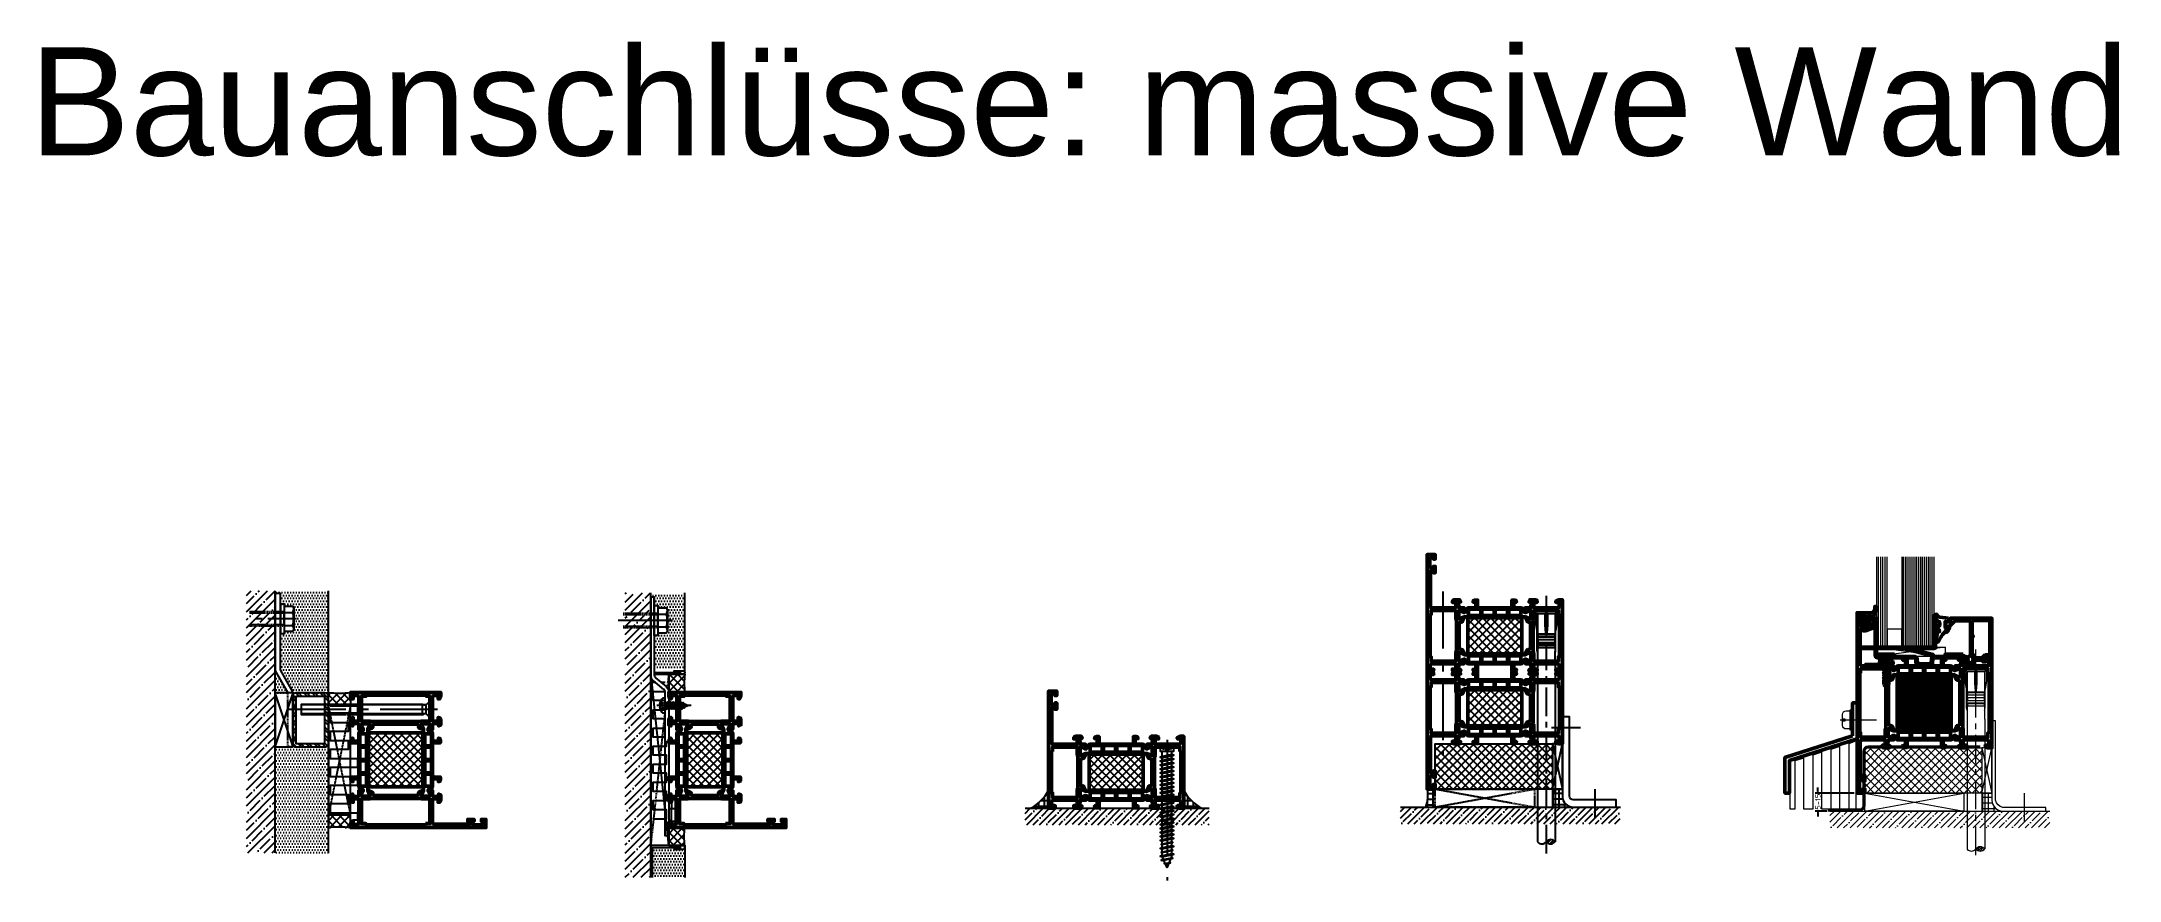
# Model space of a CAD drawing. Header units: millimetres. Extents: x -1598 to 10110, y -2803 to 662.
# Drawn here: x 1468 to 2621, y 7 to 472 of the extents above; entities that cross this region are included whole.
import ezdxf

# ---------------------------------------------------------------- set-up
doc = ezdxf.new("R2010")
doc.units = ezdxf.units.MM
doc.header["$PDMODE"] = 3
doc.header["$PDSIZE"] = -2
doc.linetypes.add('CENTER', pattern=[50.8, 31.75, -6.35, 6.35, -6.35])
doc.linetypes.add('VERDECKT', pattern=[0.75, 0.5, -0.25])
for name, color, linetype in [('01TXT', 7, 'Continuous'), ('CENT_18', 3, 'CENTER'), ('CENT_25', 3, 'CENTER'), ('CONST18', 3, 'Continuous'), ('CONST25', 3, 'Continuous'), ('CONST35', 3, 'Continuous'), ('HIDE_18', 3, 'VERDECKT'), ('HIDE_25', 3, 'VERDECKT')]:
    doc.layers.add(name, color=color, linetype=linetype)
for name, color, linetype, lineweight in [('AM_5', 3, 'Continuous', 25), ('AM_C', 50, 'Continuous', 50), ('AM_S', 80, 'Continuous', 50), ('AM_SP', 3, 'Continuous', 50), ('Cent3', 70, 'CENTER', 18), ('CONT2', 2, 'Continuous', 0), ('Cont3', 70, 'Continuous', 18), ('Docu-AM_8', 1, 'Continuous', 25)]:
    doc.layers.add(name, color=color, linetype=linetype, lineweight=lineweight)
doc.styles.add('HBS_DIMTEXTSTYLE', font='isocp.shx')
doc.styles.add('SWISS', font='swiss.ttf')
doc.dimstyles.new('Konstruktionsschnitt 1-1$0', dxfattribs={"dimscale": 0, "dimtxt": 3, "dimasz": 1.5, "dimexe": 1.5, "dimexo": 1.5, "dimgap": 1.5, "dimtad": 0, "dimdsep": 46, "dimtxsty": 'HBS_DIMTEXTSTYLE', "dimblk": 'PUNKT', "dimcen": 0, "dimclrd": 3, "dimclre": 3, "dimclrt": 2, "dimadec": 1, "dimazin": 2, "dimtfac": 0.7, "dimtofl": 0, "dimtmove": 0, "dimatfit": 3, "dimfxl": 1, "dimtolj": 1, "dimtzin": 0, "dimarcsym": 0})

msp = doc.modelspace()

# ---------------------------------------------------------------- texts
at = {"layer": '01TXT', "color": 40, "insert": (1461.473078, 469.155506), "char_height": 60, "width": 13525.0477515, "attachment_point": 1, "style": 'SWISS'}
msp.add_mtext('Bauanschlüsse: massive Wand', dxfattribs=at)

# ---------------------------------------------------------------- blocks, each defined once
blk = doc.blocks.new('ws4070046')
at = {"layer": 'CENT_18'}
blk.add_line((0, -14.5), (0, 4.5), dxfattribs=at)
at = {"layer": 'CONST35'}
blk.add_lwpolyline([(3.6, 1.8, 0.336235), (-3.6, 1.8, 0.234691), (-4.1, 0.8), (-4.1, 0), (4.1, 0), (4.1, 0.8, 0.234691), (3.6, 1.8, 0.14402)], format="xyb", dxfattribs=at)
for points in [[(-1.6, -0.6), (-2.1, -0.9), (-1.6, -1.2), (0, -0.8), (0.6, -0.4), (0, -0.2)], [(-1.6, -2), (-2.1, -2.3), (-1.6, -2.6), (1.6, -1.9), (2.1, -1.6), (1.6, -1.2)], [(-1.6, -3.4), (-2.1, -3.7), (-1.6, -4), (1.6, -3.3), (2.1, -3), (1.6, -2.6)], [(-1.6, -4.8), (-2.1, -5.1), (-1.6, -5.4), (1.6, -4.7), (2.1, -4.4), (1.6, -4)], [(-1.6, -6.2), (-2.1, -6.5), (-1.6, -6.8), (1.6, -6.1), (2.1, -5.8), (1.6, -5.4)], [(-1.6, -7.6), (-2.1, -7.9), (-1.6, -8.2), (1.6, -7.5), (2.1, -7.2), (1.6, -6.8)], [(-1.6, -9), (-2.1, -9.3), (-1.6, -9.6), (1.6, -8.9), (2.1, -8.6), (1.6, -8.2)], [(1.3, -9.8), (1.7, -10), (1.1, -10.3), (-0.9, -10.9), (-1.5, -10.6), (-1.1, -10.3)]]:
    blk.add_lwpolyline(points, close=True, dxfattribs=at)
for points in [[(-2.1, -0.9), (0.6, -0.4)], [(-2.1, -2.3), (2.1, -1.6)], [(-2.1, -3.7), (2.1, -3)], [(-2.1, -5.1), (2.1, -4.4)], [(-2.1, -6.5), (2.1, -5.8)], [(-2.1, -7.9), (2.1, -7.2)], [(-2.1, -9.3), (2.1, -8.6)], [(-1.6, -1.2), (-1.6, -2)], [(-1.6, -2.6), (-1.6, -3.4)], [(-1.6, -4), (-1.6, -4.8)], [(-1.6, -5.4), (-1.6, -6.2)], [(-1.6, -6.8), (-1.6, -7.6)], [(-1.6, -8.2), (-1.6, -9)], [(-1.6, -0.6), (-1.6, -0.6)], [(-1.5, -10.6), (1.7, -10)], [(-1.1, -10.3), (-1.4, -9.6)], [(1.1, -10.3), (0, -13), (-0.9, -10.9)], [(1.3, -9.8), (1.6, -9.3)], [(1.6, -0.6), (1.6, -1.2)], [(1.6, -1.9), (1.6, -2.6)], [(1.6, -3.3), (1.6, -4)], [(1.6, -4.7), (1.6, -5.4)], [(1.6, -6.1), (1.6, -6.8)], [(1.6, -7.5), (1.6, -8.2)], [(1.6, -8.9), (1.6, -9.3)]]:
    blk.add_lwpolyline(points, dxfattribs=at)
for centre, start, end in [((-2.1, -0.6), 0, 90), ((2.1, -0.6), 90, 180)]:
    blk.add_arc(centre, 0.6, start, end, dxfattribs=at)
at = {"layer": 'HIDE_25'}
for p, q in [((-1.2, 1.2), (-1.2, 2.9)), ((-0.7, 1.2), (-0.7, 2.8)), ((0.6, 1.2), (0.6, 2.8)), ((1.1, 1.2), (1.1, 2.9))]:
    blk.add_line(p, q, dxfattribs=at)
for points in [[(-2, 2.7), (-2, 1.2)], [(-2, 1.2), (0, 0.7)], [(1.9, 1.2), (0, 0.7)], [(1.9, 2.7), (1.9, 1.2)]]:
    blk.add_lwpolyline(points, dxfattribs=at)
for centre, radius, start, end in [((-2, 4.2), 1.54, 269.5743, 300.8836), ((-1.6, 2.6), 1.43, 253.6643, 286.3357), ((0, 6.2), 3.47, 250.6988, 289.3012), ((0, 13.2), 12, 264.4948, 275.5052), ((1.9, 4.2), 1.52, 240.1044, 271.5646), ((1.5, 2.6), 1.43, 253.6643, 286.3357)]:
    blk.add_arc(centre, radius, start, end, dxfattribs=at)
blk = doc.blocks.new('B-4090113_docu_wos')
at = {"layer": 'Docu-AM_8'}
h = blk.add_hatch(dxfattribs=at)
h.set_pattern_fill('ANSI37', color=256, style=0)
h.paths.add_polyline_path([(30, 30), (0, 30), (0, 0), (30, 0)])
at = {"layer": 'AM_S'}
blk.add_lwpolyline([(30, 30), (0, 30), (0, 0), (30, 0), (30, 30)], close=True, dxfattribs=at)
blk = doc.blocks.new('B-4090112_docu_wos')
at = {"layer": 'Docu-AM_8'}
h = blk.add_hatch(dxfattribs=at)
h.set_pattern_fill('ANSI37', color=256, style=0)
h.paths.add_polyline_path([(30, 0), (30, 20), (0, 20), (0, 0)])
at = {"layer": 'AM_S'}
blk.add_lwpolyline([(30, 0), (0, 0), (0, 20), (30, 20), (30, 0)], close=True, dxfattribs=at)
blk = doc.blocks.new('B-1910148_docu_wos')
at = {"layer": 'Docu-AM_8'}
h = blk.add_hatch(color=256, dxfattribs=at)
edge = h.paths.add_edge_path()
edge.add_line((20.5, 39.8), (20.5, 40.5))
edge.add_line((20.5, 40.5), (18.3, 39.5))
edge.add_line((18.3, 39.5), (17.5, 39.5))
edge.add_line((17.5, 39.5), (17.5, 43.9))
edge.add_line((17.5, 43.9), (18.3, 43.9))
edge.add_line((18.3, 43.9), (20.5, 42.9))
edge.add_line((20.5, 42.9), (20.5, 45.5))
edge.add_line((20.5, 45.5), (17.5, 45.5))
edge.add_line((17.5, 45.5), (17.3, 48.8))
edge.add_line((17.3, 48.8), (18.6, 48.8))
edge.add_line((18.6, 48.8), (18.1, 50))
edge.add_line((18.1, 50), (15, 50))
edge.add_arc((15, 49), 1, 90, 180)
edge.add_line((14, 49), (14, 48.5))
edge.add_line((14, 48.5), (15.9, 48.5))
edge.add_line((15.9, 48.5), (15.9, 45.5))
edge.add_line((15.9, 45.5), (2.8, 45.5))
edge.add_arc((2.8, 46.5), 1, 180, 270, ccw=False)
edge.add_line((1.8, 46.5), (1.8, 66))
edge.add_line((1.8, 66), (3.5, 66))
edge.add_line((3.5, 66), (3.5, 65))
edge.add_line((3.5, 65), (4.5, 65))
edge.add_line((4.5, 65), (4.5, 68.5))
edge.add_line((4.5, 68.5), (3.5, 68.5))
edge.add_line((3.5, 68.5), (3.5, 67.5))
edge.add_line((3.5, 67.5), (2.3, 67.5))
edge.add_arc((2.3, 68.3), 0.8, 180, 270, ccw=False)
edge.add_line((1.5, 68.3), (1.5, 72.7))
edge.add_arc((2.3, 72.7), 0.8, 90, 180, ccw=False)
edge.add_line((2.3, 73.5), (3.5, 73.5))
edge.add_line((3.5, 73.5), (3.5, 72.5))
edge.add_line((3.5, 72.5), (4.5, 72.5))
edge.add_line((4.5, 72.5), (4.5, 75))
edge.add_line((4.5, 75), (0, 75))
edge.add_line((0, 75), (0, 0))
edge.add_line((0, 0), (1.9, 0))
edge.add_arc((1.9, 2), 2, 270, 315)
edge.add_line((3.3, 0.6), (3.7, 1))
edge.add_line((3.7, 1), (3.5, 1.5))
edge.add_line((3.5, 1.5), (1.7, 1.5))
edge.add_line((1.7, 1.5), (1.7, 3.5))
edge.add_arc((2.7, 3.5), 1, 90, 180, ccw=False)
edge.add_line((2.7, 4.5), (15.9, 4.5))
edge.add_line((15.9, 4.5), (15.9, 1.5))
edge.add_line((15.9, 1.5), (14, 1.5))
edge.add_line((14, 1.5), (14, 1))
edge.add_arc((15, 1), 1, 180, 270)
edge.add_line((15, 0), (18.1, 0))
edge.add_line((18.1, 0), (18.6, 1.2))
edge.add_line((18.6, 1.2), (17.3, 1.2))
edge.add_line((17.3, 1.2), (17.5, 4.5))
edge.add_line((17.5, 4.5), (20.5, 4.5))
edge.add_line((20.5, 4.5), (20.5, 7.1))
edge.add_line((20.5, 7.1), (18.3, 6.1))
edge.add_line((18.3, 6.1), (17.5, 6.1))
edge.add_line((17.5, 6.1), (17.5, 10.5))
edge.add_line((17.5, 10.5), (18.3, 10.5))
edge.add_line((18.3, 10.5), (20.5, 9.5))
edge.add_line((20.5, 9.5), (20.5, 10.2))
edge.add_line((20.5, 10.2), (19.8, 11.8))
edge.add_arc((18.9, 11.4), 1, 24.444, 90)
edge.add_line((18.9, 12.4), (18.7, 12.4))
edge.add_arc((18.7, 13.4), 1, 180, 270, ccw=False)
edge.add_line((17.7, 13.4), (17.7, 36.6))
edge.add_arc((18.7, 36.6), 1, 90, 180, ccw=False)
edge.add_line((18.7, 37.6), (18.9, 37.6))
edge.add_arc((18.9, 38.6), 1, 270, 335.556)
edge.add_line((19.8, 38.2), (20.5, 39.8))
edge = h.paths.add_edge_path(flags=16)
edge.add_line((2.2, 41.5), (1.6, 41.5))
edge.add_line((1.6, 41.5), (1.6, 8.5))
edge.add_line((1.6, 8.5), (2.2, 8.5))
edge.add_line((2.2, 8.5), (2.2, 6))
edge.add_line((2.2, 6), (15.9, 6))
edge.add_line((15.9, 6), (15.9, 10.4))
edge.add_arc((17.9, 10.4), 2.05, 154.3744, 180, ccw=False)
edge.add_arc((15.2, 11.7), 1, 334.3744, 360)
edge.add_line((16.2, 11.7), (16.2, 38.3))
edge.add_arc((15.2, 38.3), 1, 0, 25.6256)
edge.add_arc((18, 39.6), 2.05, 180, 205.6256, ccw=False)
edge.add_line((15.9, 39.6), (15.9, 44))
edge.add_line((15.9, 44), (2.2, 44))
edge.add_line((2.2, 44), (2.2, 41.5))
h = blk.add_hatch(color=256, dxfattribs=at)
edge = h.paths.add_edge_path()
edge.add_line((54.5, 39.8), (54.5, 40.5))
edge.add_line((54.5, 40.5), (56.7, 39.5))
edge.add_line((56.7, 39.5), (57.5, 39.5))
edge.add_line((57.5, 39.5), (57.5, 43.9))
edge.add_line((57.5, 43.9), (56.7, 43.9))
edge.add_line((56.7, 43.9), (54.5, 42.9))
edge.add_line((54.5, 42.9), (54.5, 45.5))
edge.add_line((54.5, 45.5), (57.5, 45.5))
edge.add_line((57.5, 45.5), (57.7, 48.8))
edge.add_line((57.7, 48.8), (56.4, 48.8))
edge.add_line((56.4, 48.8), (56.9, 50))
edge.add_line((56.9, 50), (60, 50))
edge.add_arc((60, 49), 1, 0, 90, ccw=False)
edge.add_line((61, 49), (61, 48.5))
edge.add_line((61, 48.5), (59.1, 48.5))
edge.add_line((59.1, 48.5), (59.1, 45.5))
edge.add_line((59.1, 45.5), (72.3, 45.5))
edge.add_arc((72.3, 46.5), 1, 270, 360)
edge.add_line((73.3, 46.5), (73.3, 48.5))
edge.add_line((73.3, 48.5), (71.5, 48.5))
edge.add_line((71.5, 48.5), (71.3, 49))
edge.add_line((71.3, 49), (71.7, 49.4))
edge.add_arc((73.1, 48), 2, 90, 135, ccw=False)
edge.add_line((73.1, 50), (75, 50))
edge.add_line((75, 50), (75, 0))
edge.add_line((75, 0), (73.1, 0))
edge.add_arc((73.1, 2), 2, 225, 270, ccw=False)
edge.add_line((71.7, 0.6), (71.3, 1))
edge.add_line((71.3, 1), (71.5, 1.5))
edge.add_line((71.5, 1.5), (73.3, 1.5))
edge.add_line((73.3, 1.5), (73.3, 3.5))
edge.add_arc((72.3, 3.5), 1, 0, 90)
edge.add_line((72.3, 4.5), (59.1, 4.5))
edge.add_line((59.1, 4.5), (59.1, 1.5))
edge.add_line((59.1, 1.5), (61, 1.5))
edge.add_line((61, 1.5), (61, 1))
edge.add_arc((60, 1), 1, -90, 0, ccw=False)
edge.add_line((60, 0), (56.9, 0))
edge.add_line((56.9, 0), (56.4, 1.2))
edge.add_line((56.4, 1.2), (57.7, 1.2))
edge.add_line((57.7, 1.2), (57.5, 4.5))
edge.add_line((57.5, 4.5), (54.5, 4.5))
edge.add_line((54.5, 4.5), (54.5, 7.1))
edge.add_line((54.5, 7.1), (56.7, 6.1))
edge.add_line((56.7, 6.1), (57.5, 6.1))
edge.add_line((57.5, 6.1), (57.5, 10.5))
edge.add_line((57.5, 10.5), (56.7, 10.5))
edge.add_line((56.7, 10.5), (54.5, 9.5))
edge.add_line((54.5, 9.5), (54.5, 10.2))
edge.add_line((54.5, 10.2), (55.2, 11.8))
edge.add_arc((56.1, 11.4), 1, 90, 155.556, ccw=False)
edge.add_line((56.1, 12.4), (56.3, 12.4))
edge.add_arc((56.3, 13.4), 1, 270, 360)
edge.add_line((57.3, 13.4), (57.3, 36.6))
edge.add_arc((56.3, 36.6), 1, 0, 90)
edge.add_line((56.3, 37.6), (56.1, 37.6))
edge.add_arc((56.1, 38.6), 1, 204.444, 270, ccw=False)
edge.add_line((55.2, 38.2), (54.5, 39.8))
edge = h.paths.add_edge_path(flags=16)
edge.add_line((72.8, 41.5), (73.4, 41.5))
edge.add_line((73.4, 41.5), (73.4, 8.5))
edge.add_line((73.4, 8.5), (72.8, 8.5))
edge.add_line((72.8, 8.5), (72.8, 6))
edge.add_line((72.8, 6), (59.1, 6))
edge.add_line((59.1, 6), (59.1, 10.4))
edge.add_arc((57, 10.4), 2.05, 0, 25.6256)
edge.add_arc((59.8, 11.7), 1, 180, 205.6256, ccw=False)
edge.add_line((58.8, 11.7), (58.8, 38.3))
edge.add_arc((59.8, 38.3), 1, 154.3744, 180, ccw=False)
edge.add_arc((57, 39.6), 2.05, 334.3744, 360)
edge.add_line((59.1, 39.6), (59.1, 44))
edge.add_line((59.1, 44), (72.8, 44))
edge.add_line((72.8, 44), (72.8, 41.5))
at = {"layer": 'AM_S'}
for points in [[(20.5, 39.8), (20.5, 40.5), (18.3, 39.5), (17.5, 39.5), (17.5, 43.9), (18.3, 43.9), (20.5, 42.9), (20.5, 45.5), (17.5, 45.5), (17.3, 48.8), (18.6, 48.8), (18.1, 50), (15, 50, 0.414214), (14, 49), (14, 48.5), (15.9, 48.5), (15.9, 45.5), (2.8, 45.5, -0.414214), (1.8, 46.5), (1.8, 66), (3.5, 66), (3.5, 65), (4.5, 65), (4.5, 68.5), (3.5, 68.5), (3.5, 67.5), (2.3, 67.5, -0.414214), (1.5, 68.3), (1.5, 72.7, -0.414214), (2.3, 73.5), (3.5, 73.5), (3.5, 72.5), (4.5, 72.5), (4.5, 75), (0, 75), (0, 0), (1.9, 0, 0.198912), (3.3, 0.6), (3.7, 1), (3.5, 1.5), (1.7, 1.5), (1.7, 3.5, -0.414214), (2.7, 4.5), (15.9, 4.5), (15.9, 1.5), (14, 1.5), (14, 1, 0.414214), (15, 0), (18.1, 0), (18.6, 1.2), (17.3, 1.2), (17.5, 4.5), (20.5, 4.5), (20.5, 7.1), (18.3, 6.1), (17.5, 6.1), (17.5, 10.5), (18.3, 10.5), (20.5, 9.5), (20.5, 10.2), (19.8, 11.8, 0.294108), (18.9, 12.4), (18.7, 12.4, -0.414214), (17.7, 13.4), (17.7, 36.6, -0.414214), (18.7, 37.6), (18.9, 37.6, 0.294108), (19.8, 38.2), (20.5, 39.8)], [(54.5, 39.8), (54.5, 40.5), (56.7, 39.5), (57.5, 39.5), (57.5, 43.9), (56.7, 43.9), (54.5, 42.9), (54.5, 45.5), (57.5, 45.5), (57.7, 48.8), (56.4, 48.8), (56.9, 50), (60, 50, -0.414214), (61, 49), (61, 48.5), (59.1, 48.5), (59.1, 45.5), (72.3, 45.5, 0.414214), (73.3, 46.5), (73.3, 48.5), (71.5, 48.5), (71.3, 49), (71.7, 49.4, -0.198912), (73.1, 50), (75, 50), (75, 0), (73.1, 0, -0.198912), (71.7, 0.6), (71.3, 1), (71.5, 1.5), (73.3, 1.5), (73.3, 3.5, 0.414214), (72.3, 4.5), (59.1, 4.5), (59.1, 1.5), (61, 1.5), (61, 1, -0.414214), (60, 0), (56.9, 0), (56.4, 1.2), (57.7, 1.2), (57.5, 4.5), (54.5, 4.5), (54.5, 7.1), (56.7, 6.1), (57.5, 6.1), (57.5, 10.5), (56.7, 10.5), (54.5, 9.5), (54.5, 10.2), (55.2, 11.8, -0.294108), (56.1, 12.4), (56.3, 12.4, 0.414214), (57.3, 13.4), (57.3, 36.6, 0.414214), (56.3, 37.6), (56.1, 37.6, -0.294108), (55.2, 38.2), (54.5, 39.8)], [(2.2, 41.5), (1.6, 41.5), (1.6, 8.5), (2.2, 8.5), (2.2, 6), (15.9, 6), (15.9, 10.4, -0.112281), (16.1, 11.2, 0.112281), (16.2, 11.7), (16.2, 38.3, 0.112281), (16.1, 38.8, -0.112281), (15.9, 39.6), (15.9, 44), (2.2, 44), (2.2, 41.5)], [(72.8, 41.5), (73.4, 41.5), (73.4, 8.5), (72.8, 8.5), (72.8, 6), (59.1, 6), (59.1, 10.4, 0.112281), (58.9, 11.2, -0.112281), (58.8, 11.7), (58.8, 38.3, -0.112281), (58.9, 38.8, 0.112281), (59.1, 39.6), (59.1, 44), (72.8, 44), (72.8, 41.5)]]:
    blk.add_lwpolyline(points, format="xyb", close=True, dxfattribs=at)
at = {"layer": 'AM_SP'}
for points in [[(54.5, 42.9), (54.5, 42.9), (56.5, 43.9), (57.5, 43.9), (57.5, 39.4), (56.5, 39.4), (54.5, 40.5), (54.5, 40.5), (20.5, 40.5), (20.5, 40.5), (18.5, 39.4), (17.5, 39.4), (17.5, 43.9), (18.5, 43.9), (20.5, 42.9), (20.5, 42.9, 0.414214), (21.5, 43.9), (21.5, 44, -0.414214), (23, 45.5), (26.2, 45.5, 0.414214), (27, 46.3), (27, 48.7), (25.5, 48.7), (25.5, 49, -0.414214), (26.3, 49.8), (28, 49.8), (28, 46.3, 0.414214), (28.8, 45.5), (46.2, 45.5, 0.414214), (47, 46.3), (47, 49.8), (48.7, 49.8, -0.414214), (49.5, 49), (49.5, 48.7), (48, 48.7), (48, 46.3, 0.414214), (48.8, 45.5), (52, 45.5, -0.414214), (53.5, 44), (53.5, 43.9, 0.414214), (54.5, 42.9)], [(54.5, 7.1), (54.5, 7.1), (56.5, 6.1), (57.5, 6.1), (57.5, 10.6), (56.5, 10.6), (54.5, 9.5), (54.5, 9.5), (20.5, 9.5), (20.5, 9.5), (18.5, 10.6), (17.5, 10.6), (17.5, 6.1), (18.5, 6.1), (20.5, 7.1), (20.5, 7.1, -0.414214), (21.5, 6.1), (21.5, 6, 0.414214), (23, 4.5), (26.2, 4.5, -0.414214), (27, 3.7), (27, 1.3), (25.5, 1.3), (25.5, 1, 0.414214), (26.3, 0.2), (28, 0.2), (28, 3.7, -0.414214), (28.8, 4.5), (46.2, 4.5, -0.414214), (47, 3.7), (47, 0.2), (48.7, 0.2, 0.414214), (49.5, 1), (49.5, 1.3), (48, 1.3), (48, 3.7, -0.414214), (48.8, 4.5), (52, 4.5, 0.414214), (53.5, 6), (53.5, 6.1, -0.414214), (54.5, 7.1)]]:
    blk.add_lwpolyline(points, format="xyb", close=True, dxfattribs=at)
for points in [[(23, 44.8), (29.7, 44.8), (29.7, 41.2), (23, 41.2), (23, 44.8)], [(30.4, 44.8), (37.1, 44.8), (37.1, 41.2), (30.4, 41.2), (30.4, 44.8)], [(44.6, 41.2), (37.8, 41.2), (37.8, 44.8), (44.6, 44.8), (44.6, 41.2)], [(45.3, 44.8), (52, 44.8), (52, 41.2), (45.3, 41.2), (45.3, 44.8)], [(23, 5.2), (29.7, 5.2), (29.7, 8.8), (23, 8.8), (23, 5.2)], [(30.4, 5.2), (37.1, 5.2), (37.1, 8.8), (30.4, 8.8), (30.4, 5.2)], [(44.6, 8.8), (37.8, 8.8), (37.8, 5.2), (44.6, 5.2), (44.6, 8.8)], [(45.3, 5.2), (52, 5.2), (52, 8.8), (45.3, 8.8), (45.3, 5.2)]]:
    blk.add_lwpolyline(points, close=True, dxfattribs=at)
blk = doc.blocks.new('B-1311073_docu_wos')
at = {"layer": 'Docu-AM_8'}
h = blk.add_hatch(color=256, dxfattribs=at)
edge = h.paths.add_edge_path()
edge.add_line((20.5, 29.8), (20.5, 30.5))
edge.add_line((20.5, 30.5), (18.3, 29.5))
edge.add_line((18.3, 29.5), (17.5, 29.5))
edge.add_line((17.5, 29.5), (17.5, 33.9))
edge.add_line((17.5, 33.9), (18.3, 33.9))
edge.add_line((18.3, 33.9), (20.5, 32.9))
edge.add_line((20.5, 32.9), (20.5, 35.5))
edge.add_line((20.5, 35.5), (17.5, 35.5))
edge.add_line((17.5, 35.5), (17.3, 38.8))
edge.add_line((17.3, 38.8), (18.6, 38.8))
edge.add_line((18.6, 38.8), (18.1, 40))
edge.add_line((18.1, 40), (15, 40))
edge.add_arc((15, 39), 1, 90, 180)
edge.add_line((14, 39), (14, 38.5))
edge.add_line((14, 38.5), (15.9, 38.5))
edge.add_line((15.9, 38.5), (15.9, 35.5))
edge.add_line((15.9, 35.5), (2.8, 35.5))
edge.add_arc((2.8, 36.5), 1, 180, 270, ccw=False)
edge.add_line((1.8, 36.5), (1.8, 56))
edge.add_line((1.8, 56), (3.5, 56))
edge.add_line((3.5, 56), (3.5, 55))
edge.add_line((3.5, 55), (4.5, 55))
edge.add_line((4.5, 55), (4.5, 58.5))
edge.add_line((4.5, 58.5), (3.5, 58.5))
edge.add_line((3.5, 58.5), (3.5, 57.5))
edge.add_line((3.5, 57.5), (2.3, 57.5))
edge.add_arc((2.3, 58.3), 0.8, 180, 270, ccw=False)
edge.add_line((1.5, 58.3), (1.5, 62.7))
edge.add_arc((2.3, 62.7), 0.8, 90, 180, ccw=False)
edge.add_line((2.3, 63.5), (3.5, 63.5))
edge.add_line((3.5, 63.5), (3.5, 62.5))
edge.add_line((3.5, 62.5), (4.5, 62.5))
edge.add_line((4.5, 62.5), (4.5, 65))
edge.add_line((4.5, 65), (0, 65))
edge.add_line((0, 65), (0, 0))
edge.add_line((0, 0), (1.9, 0))
edge.add_arc((1.9, 2), 2, 270, 315)
edge.add_line((3.3, 0.6), (3.7, 1))
edge.add_line((3.7, 1), (3.5, 1.5))
edge.add_line((3.5, 1.5), (1.7, 1.5))
edge.add_line((1.7, 1.5), (1.7, 3.5))
edge.add_arc((2.7, 3.5), 1, 90, 180, ccw=False)
edge.add_line((2.7, 4.5), (15.9, 4.5))
edge.add_line((15.9, 4.5), (15.9, 1.5))
edge.add_line((15.9, 1.5), (14, 1.5))
edge.add_line((14, 1.5), (14, 1))
edge.add_arc((15, 1), 1, 180, 270)
edge.add_line((15, 0), (18.1, 0))
edge.add_line((18.1, 0), (18.6, 1.2))
edge.add_line((18.6, 1.2), (17.3, 1.2))
edge.add_line((17.3, 1.2), (17.5, 4.5))
edge.add_line((17.5, 4.5), (20.5, 4.5))
edge.add_line((20.5, 4.5), (20.5, 7.1))
edge.add_line((20.5, 7.1), (18.3, 6.1))
edge.add_line((18.3, 6.1), (17.5, 6.1))
edge.add_line((17.5, 6.1), (17.5, 10.5))
edge.add_line((17.5, 10.5), (18.3, 10.5))
edge.add_line((18.3, 10.5), (20.5, 9.5))
edge.add_line((20.5, 9.5), (20.5, 10.2))
edge.add_line((20.5, 10.2), (19.8, 11.8))
edge.add_arc((18.9, 11.4), 1, 24.444, 90)
edge.add_line((18.9, 12.4), (18.7, 12.4))
edge.add_arc((18.7, 13.4), 1, 180, 270, ccw=False)
edge.add_line((17.7, 13.4), (17.7, 26.6))
edge.add_arc((18.7, 26.6), 1, 90, 180, ccw=False)
edge.add_line((18.7, 27.6), (18.9, 27.6))
edge.add_arc((18.9, 28.6), 1, 270, 335.556)
edge.add_line((19.8, 28.2), (20.5, 29.8))
edge = h.paths.add_edge_path(flags=16)
edge.add_line((2.2, 31.5), (1.6, 31.5))
edge.add_line((1.6, 31.5), (1.6, 8.5))
edge.add_line((1.6, 8.5), (2.2, 8.5))
edge.add_line((2.2, 8.5), (2.2, 6))
edge.add_line((2.2, 6), (15.9, 6))
edge.add_line((15.9, 6), (15.9, 10.3))
edge.add_arc((17.9, 10.3), 2.05, 154.3744, 180, ccw=False)
edge.add_arc((15.2, 11.7), 1, 334.3744, 360)
edge.add_line((16.2, 11.7), (16.2, 28.3))
edge.add_arc((15.2, 28.3), 1, 0, 25.6256)
edge.add_arc((17.9, 29.7), 2.05, 180, 205.6256, ccw=False)
edge.add_line((15.9, 29.7), (15.9, 34))
edge.add_line((15.9, 34), (2.2, 34))
edge.add_line((2.2, 34), (2.2, 31.5))
h = blk.add_hatch(color=256, dxfattribs=at)
edge = h.paths.add_edge_path()
edge.add_line((54.5, 10.2), (55.2, 11.8))
edge.add_arc((56.1, 11.4), 1, 450, 515.556, ccw=False)
edge.add_line((56.1, 12.4), (56.3, 12.4))
edge.add_arc((56.3, 13.4), 1, 270, 360)
edge.add_line((57.3, 13.4), (57.3, 26.6))
edge.add_arc((56.3, 26.6), 1, 360, 450)
edge.add_line((56.3, 27.6), (56.1, 27.6))
edge.add_arc((56.1, 28.6), 1, 204.444, 270, ccw=False)
edge.add_line((55.2, 28.2), (54.5, 29.8))
edge.add_line((54.5, 29.8), (54.5, 30.5))
edge.add_line((54.5, 30.5), (56.7, 29.5))
edge.add_line((56.7, 29.5), (57.5, 29.5))
edge.add_line((57.5, 29.5), (57.5, 33.9))
edge.add_line((57.5, 33.9), (56.7, 33.9))
edge.add_line((56.7, 33.9), (54.5, 32.9))
edge.add_line((54.5, 32.9), (54.5, 35.5))
edge.add_line((54.5, 35.5), (57.5, 35.5))
edge.add_line((57.5, 35.5), (57.7, 38.8))
edge.add_line((57.7, 38.8), (56.4, 38.8))
edge.add_line((56.4, 38.8), (56.9, 40))
edge.add_line((56.9, 40), (60, 40))
edge.add_arc((60, 39), 1, 360, 450, ccw=False)
edge.add_line((61, 39), (61, 38.5))
edge.add_line((61, 38.5), (59.1, 38.5))
edge.add_line((59.1, 38.5), (59.1, 35.5))
edge.add_line((59.1, 35.5), (72.3, 35.5))
edge.add_arc((72.3, 36.5), 1, 270, 360)
edge.add_line((73.3, 36.5), (73.3, 38.5))
edge.add_line((73.3, 38.5), (71.5, 38.5))
edge.add_line((71.5, 38.5), (71.3, 39))
edge.add_line((71.3, 39), (71.7, 39.4))
edge.add_arc((73.1, 38), 2, 450, 495, ccw=False)
edge.add_line((73.1, 40), (75, 40))
edge.add_line((75, 40), (75, 0))
edge.add_line((75, 0), (73.1, 0))
edge.add_arc((73.1, 2), 2, 225, 270, ccw=False)
edge.add_line((71.7, 0.6), (71.3, 1))
edge.add_line((71.3, 1), (71.5, 1.5))
edge.add_line((71.5, 1.5), (73.3, 1.5))
edge.add_line((73.3, 1.5), (73.3, 3.5))
edge.add_arc((72.3, 3.5), 1, 360, 450)
edge.add_line((72.3, 4.5), (59.1, 4.5))
edge.add_line((59.1, 4.5), (59.1, 1.5))
edge.add_line((59.1, 1.5), (61, 1.5))
edge.add_line((61, 1.5), (61, 1))
edge.add_arc((60, 1), 1, 270, 360, ccw=False)
edge.add_line((60, 0), (56.9, 0))
edge.add_line((56.9, 0), (56.4, 1.2))
edge.add_line((56.4, 1.2), (57.7, 1.2))
edge.add_line((57.7, 1.2), (57.5, 4.5))
edge.add_line((57.5, 4.5), (54.5, 4.5))
edge.add_line((54.5, 4.5), (54.5, 7.1))
edge.add_line((54.5, 7.1), (56.7, 6.1))
edge.add_line((56.7, 6.1), (57.5, 6.1))
edge.add_line((57.5, 6.1), (57.5, 10.5))
edge.add_line((57.5, 10.5), (56.7, 10.5))
edge.add_line((56.7, 10.5), (54.5, 9.5))
edge.add_line((54.5, 9.5), (54.5, 10.2))
edge = h.paths.add_edge_path(flags=0)
edge.add_line((72.8, 31.5), (73.4, 31.5))
edge.add_line((73.4, 31.5), (73.4, 8.5))
edge.add_line((73.4, 8.5), (72.8, 8.5))
edge.add_line((72.8, 8.5), (72.8, 6))
edge.add_line((72.8, 6), (59.1, 6))
edge.add_line((59.1, 6), (59.1, 10.3))
edge.add_arc((57, 10.3), 2.05, 360, 385.6256)
edge.add_arc((59.8, 11.7), 1, 180, 205.6256, ccw=False)
edge.add_line((58.8, 11.7), (58.8, 28.3))
edge.add_arc((59.8, 28.3), 1, 514.3744, 540, ccw=False)
edge.add_arc((57, 29.6), 2.05, 334.3744, 360)
edge.add_line((59.1, 29.7), (59.1, 34))
edge.add_line((59.1, 34), (72.8, 34))
edge.add_line((72.8, 34), (72.8, 31.5))
at = {"layer": 'AM_S'}
for points in [[(20.5, 29.8), (20.5, 30.5), (18.3, 29.5), (17.5, 29.5), (17.5, 33.9), (18.3, 33.9), (20.5, 32.9), (20.5, 35.5), (17.5, 35.5), (17.3, 38.8), (18.6, 38.8), (18.1, 40), (15, 40, 0.414214), (14, 39), (14, 38.5), (15.9, 38.5), (15.9, 35.5), (2.8, 35.5, -0.414214), (1.8, 36.5), (1.8, 56), (3.5, 56), (3.5, 55), (4.5, 55), (4.5, 58.5), (3.5, 58.5), (3.5, 57.5), (2.3, 57.5, -0.414214), (1.5, 58.3), (1.5, 62.7, -0.414214), (2.3, 63.5), (3.5, 63.5), (3.5, 62.5), (4.5, 62.5), (4.5, 65), (0, 65), (0, 0), (1.9, 0, 0.198912), (3.3, 0.6), (3.7, 1), (3.5, 1.5), (1.7, 1.5), (1.7, 3.5, -0.414214), (2.7, 4.5), (15.9, 4.5), (15.9, 1.5), (14, 1.5), (14, 1, 0.414214), (15, 0), (18.1, 0), (18.6, 1.2), (17.3, 1.2), (17.5, 4.5), (20.5, 4.5), (20.5, 7.1), (18.3, 6.1), (17.5, 6.1), (17.5, 10.5), (18.3, 10.5), (20.5, 9.5), (20.5, 10.2), (19.8, 11.8, 0.294108), (18.9, 12.4), (18.7, 12.4, -0.414214), (17.7, 13.4), (17.7, 26.6, -0.414214), (18.7, 27.6), (18.9, 27.6, 0.294108), (19.8, 28.2), (20.5, 29.8)], [(54.5, 10.2), (55.2, 11.8, -0.294108), (56.1, 12.4), (56.3, 12.4, 0.414214), (57.3, 13.4), (57.3, 26.6, 0.414214), (56.3, 27.6), (56.1, 27.6, -0.294108), (55.2, 28.2), (54.5, 29.8), (54.5, 30.5), (56.7, 29.5), (57.5, 29.5), (57.5, 33.9), (56.7, 33.9), (54.5, 32.9), (54.5, 35.5), (57.5, 35.5), (57.7, 38.8), (56.4, 38.8), (56.9, 40), (60, 40, -0.414214), (61, 39), (61, 38.5), (59.1, 38.5), (59.1, 35.5), (72.3, 35.5, 0.414214), (73.3, 36.5), (73.3, 38.5), (71.5, 38.5), (71.3, 39), (71.7, 39.4, -0.198912), (73.1, 40), (75, 40), (75, 0), (73.1, 0, -0.198912), (71.7, 0.6), (71.3, 1), (71.5, 1.5), (73.3, 1.5), (73.3, 3.5, 0.414214), (72.3, 4.5), (59.1, 4.5), (59.1, 1.5), (61, 1.5), (61, 1, -0.414214), (60, 0), (56.9, 0), (56.4, 1.2), (57.7, 1.2), (57.5, 4.5), (54.5, 4.5), (54.5, 7.1), (56.7, 6.1), (57.5, 6.1), (57.5, 10.5), (56.7, 10.5), (54.5, 9.5), (54.5, 10.2)], [(2.2, 31.5), (1.6, 31.5), (1.6, 8.5), (2.2, 8.5), (2.2, 6), (15.9, 6), (15.9, 10.3, -0.112281), (16.1, 11.2, 0.112281), (16.2, 11.7), (16.2, 28.3, 0.112281), (16.1, 28.8, -0.112281), (15.9, 29.7), (15.9, 34), (2.2, 34), (2.2, 31.5)], [(72.8, 31.5), (73.4, 31.5), (73.4, 8.5), (72.8, 8.5), (72.8, 6), (59.1, 6), (59.1, 10.3, 0.112281), (58.9, 11.2, -0.112281), (58.8, 11.7), (58.8, 28.3, -0.112281), (58.9, 28.8, 0.112281), (59.1, 29.7), (59.1, 34), (72.8, 34), (72.8, 31.5)]]:
    blk.add_lwpolyline(points, format="xyb", close=True, dxfattribs=at)
at = {"layer": 'AM_SP'}
for points in [[(54.5, 32.9), (54.5, 32.9), (56.5, 33.9), (57.5, 33.9), (57.5, 29.4), (56.5, 29.4), (54.5, 30.5), (54.5, 30.5), (20.5, 30.5), (20.5, 30.5), (18.5, 29.4), (17.5, 29.4), (17.5, 33.9), (18.5, 33.9), (20.5, 32.9), (20.5, 32.9, 0.414214), (21.5, 33.9), (21.5, 34, -0.414214), (23, 35.5), (26.2, 35.5, 0.414214), (27, 36.3), (27, 38.7), (25.5, 38.7), (25.5, 39, -0.414214), (26.3, 39.8), (28, 39.8), (28, 36.3, 0.414214), (28.8, 35.5), (46.2, 35.5, 0.414214), (47, 36.3), (47, 39.8), (48.7, 39.8, -0.414214), (49.5, 39), (49.5, 38.7), (48, 38.7), (48, 36.3, 0.414214), (48.8, 35.5), (52, 35.5, -0.414214), (53.5, 34), (53.5, 33.9, 0.414214), (54.5, 32.9)], [(54.5, 7.1), (54.5, 7.1), (56.5, 6.1), (57.5, 6.1), (57.5, 10.6), (56.5, 10.6), (54.5, 9.5), (54.5, 9.5), (20.5, 9.5), (20.5, 9.5), (18.5, 10.6), (17.5, 10.6), (17.5, 6.1), (18.5, 6.1), (20.5, 7.1), (20.5, 7.1, -0.414214), (21.5, 6.1), (21.5, 6, 0.414214), (23, 4.5), (26.2, 4.5, -0.414214), (27, 3.7), (27, 1.3), (25.5, 1.3), (25.5, 1, 0.414214), (26.3, 0.2), (28, 0.2), (28, 3.7, -0.414214), (28.8, 4.5), (46.2, 4.5, -0.414214), (47, 3.7), (47, 0.2), (48.7, 0.2, 0.414214), (49.5, 1), (49.5, 1.3), (48, 1.3), (48, 3.7, -0.414214), (48.8, 4.5), (52, 4.5, 0.414214), (53.5, 6), (53.5, 6.1, -0.414214), (54.5, 7.1)]]:
    blk.add_lwpolyline(points, format="xyb", close=True, dxfattribs=at)
for points in [[(23, 34.8), (29.7, 34.8), (29.7, 31.2), (23, 31.2), (23, 34.8)], [(30.4, 34.8), (37.1, 34.8), (37.1, 31.2), (30.4, 31.2), (30.4, 34.8)], [(44.6, 31.2), (37.8, 31.2), (37.8, 34.8), (44.6, 34.8), (44.6, 31.2)], [(45.3, 34.8), (52, 34.8), (52, 31.2), (45.3, 31.2), (45.3, 34.8)], [(23, 5.2), (29.7, 5.2), (29.7, 8.8), (23, 8.8), (23, 5.2)], [(30.4, 5.2), (37.1, 5.2), (37.1, 8.8), (30.4, 8.8), (30.4, 5.2)], [(44.6, 8.8), (37.8, 8.8), (37.8, 5.2), (44.6, 5.2), (44.6, 8.8)], [(45.3, 5.2), (52, 5.2), (52, 8.8), (45.3, 8.8), (45.3, 5.2)]]:
    blk.add_lwpolyline(points, close=True, dxfattribs=at)
blk = doc.blocks.new('HUS01')
at = {"layer": 'CENT_25'}
blk.add_line((0, 1.27), (0, -37.76), dxfattribs=at)
at = {"layer": 'CONST25'}
for p, q in [((-1.33, -3.4), (-1.33, -1.9)), ((-1.33, -4.5), (-1.33, -3.7)), ((-1.33, -5.6), (-1.33, -4.8)), ((1.32, -2.85), (1.32, -1.9)), ((1.32, -3.95), (1.32, -3.15)), ((1.32, -5.05), (1.32, -4.25)), ((1.32, -6.15), (1.32, -5.35)), ((-1.33, -6.7), (-1.33, -5.9)), ((-1.33, -7.8), (-1.33, -7)), ((-1.33, -8.9), (-1.33, -8.1)), ((-1.33, -10), (-1.33, -9.2)), ((-1.33, -11.1), (-1.33, -10.3)), ((-1.33, -12.2), (-1.33, -11.4)), ((1.32, -7.25), (1.32, -6.45)), ((1.32, -8.35), (1.32, -7.55)), ((1.32, -9.45), (1.32, -8.65)), ((1.32, -10.55), (1.32, -9.75)), ((1.32, -11.65), (1.32, -10.85)), ((-1.33, -13.3), (-1.33, -12.5)), ((-1.33, -14.4), (-1.33, -13.6)), ((-1.33, -15.5), (-1.33, -14.7)), ((-1.33, -16.6), (-1.33, -15.8)), ((-1.33, -17.7), (-1.33, -16.9)), ((1.32, -12.75), (1.32, -11.95)), ((1.32, -13.85), (1.32, -13.05)), ((1.32, -14.95), (1.32, -14.15)), ((1.32, -16.05), (1.32, -15.25)), ((1.32, -17.15), (1.32, -16.35)), ((-1.33, -18.8), (-1.33, -18)), ((-1.33, -19.9), (-1.33, -19.1)), ((-1.33, -21), (-1.33, -20.2)), ((-1.33, -22.1), (-1.33, -21.3)), ((-1.33, -23.2), (-1.33, -22.4)), ((1.32, -18.25), (1.32, -17.45)), ((1.32, -19.35), (1.32, -18.55)), ((1.32, -20.45), (1.32, -19.65)), ((1.32, -21.55), (1.32, -20.75)), ((1.32, -22.65), (1.32, -21.85)), ((1.32, -23.75), (1.32, -22.95)), ((-1.33, -24.3), (-1.33, -23.5)), ((-1.33, -25.4), (-1.33, -24.6)), ((-1.33, -26.5), (-1.33, -25.7)), ((-1.33, -27.68), (-1.33, -26.8)), ((-1.33, -28.7), (-1.33, -27.82)), ((1.32, -24.85), (1.32, -24.05)), ((1.32, -25.95), (1.32, -25.15)), ((1.32, -27.13), (1.32, -26.25)), ((1.32, -28.15), (1.32, -27.27)), ((1.32, -29.33), (1.32, -28.45)), ((-1.33, -29.88), (-1.33, -29)), ((-1.33, -30.9), (-1.33, -30.02)), ((-0.95, -32), (-1.29, -31.19)), ((-0.53, -33.02), (-0.9, -32.13)), ((-0.53, -33.02), (0.64, -32.76)), ((-0.47, -33.17), (0.57, -32.94)), ((0, -34.3), (-0.47, -33.17)), ((0, -34.3), (0.57, -32.94)), ((0.64, -32.76), (1.07, -31.73)), ((1.13, -31.57), (1.32, -31.1)), ((1.32, -30.35), (1.32, -29.47)), ((1.32, -31.1), (1.32, -30.65))]:
    blk.add_line(p, q, dxfattribs=at)
blk.add_lwpolyline([(-1.93, -0.15), (-1.93, -1.9), (1.92, -1.9), (1.92, -0.15, 0.414214), (1.77, 0), (-1.78, 0, 0.414214)], format="xyb", close=True, dxfattribs=at)
for points in [[(1.32, -2.85), (-1.33, -3.4), (-1.88, -3.55), (-1.33, -3.7), (1.32, -3.15), (1.87, -3)], [(1.32, -3.95), (-1.33, -4.5), (-1.88, -4.65), (-1.33, -4.8), (1.32, -4.25), (1.87, -4.1)], [(1.32, -5.05), (-1.33, -5.6), (-1.88, -5.75), (-1.33, -5.9), (1.32, -5.35), (1.87, -5.2)], [(1.32, -6.15), (-1.33, -6.7), (-1.88, -6.85), (-1.33, -7), (1.32, -6.45), (1.87, -6.3)], [(1.32, -7.25), (-1.33, -7.8), (-1.88, -7.95), (-1.33, -8.1), (1.32, -7.55), (1.87, -7.4)], [(1.32, -8.35), (-1.33, -8.9), (-1.88, -9.05), (-1.33, -9.2), (1.32, -8.65), (1.87, -8.5)], [(1.32, -9.45), (-1.33, -10), (-1.88, -10.15), (-1.33, -10.3), (1.32, -9.75), (1.87, -9.6)], [(1.32, -10.55), (-1.33, -11.1), (-1.88, -11.25), (-1.33, -11.4), (1.32, -10.85), (1.87, -10.7)], [(1.32, -11.65), (-1.33, -12.2), (-1.88, -12.35), (-1.33, -12.5), (1.32, -11.95), (1.87, -11.8)], [(1.32, -12.75), (-1.33, -13.3), (-1.88, -13.45), (-1.33, -13.6), (1.32, -13.05), (1.87, -12.9)], [(1.32, -13.85), (-1.33, -14.4), (-1.88, -14.55), (-1.33, -14.7), (1.32, -14.15), (1.87, -14)], [(1.32, -14.95), (-1.33, -15.5), (-1.88, -15.65), (-1.33, -15.8), (1.32, -15.25), (1.87, -15.1)], [(1.32, -16.05), (-1.33, -16.6), (-1.88, -16.75), (-1.33, -16.9), (1.32, -16.35), (1.87, -16.2)], [(1.32, -17.15), (-1.33, -17.7), (-1.88, -17.85), (-1.33, -18), (1.32, -17.45), (1.87, -17.3)], [(1.32, -18.25), (-1.33, -18.8), (-1.88, -18.95), (-1.33, -19.1), (1.32, -18.55), (1.87, -18.4)], [(1.32, -19.35), (-1.33, -19.9), (-1.88, -20.05), (-1.33, -20.2), (1.32, -19.65), (1.87, -19.5)], [(1.32, -20.45), (-1.33, -21), (-1.88, -21.15), (-1.33, -21.3), (1.32, -20.75), (1.87, -20.6)], [(1.32, -21.55), (-1.33, -22.1), (-1.88, -22.25), (-1.33, -22.4), (1.32, -21.85), (1.87, -21.7)], [(1.32, -22.65), (-1.33, -23.2), (-1.88, -23.35), (-1.33, -23.5), (1.32, -22.95), (1.87, -22.8)], [(1.32, -23.75), (-1.33, -24.3), (-1.88, -24.45), (-1.33, -24.6), (1.32, -24.05), (1.87, -23.9)], [(1.32, -24.85), (-1.33, -25.4), (-1.88, -25.55), (-1.33, -25.7), (1.32, -25.15), (1.87, -25)], [(1.32, -25.95), (-1.33, -26.5), (-1.88, -26.65), (-1.33, -26.8), (1.32, -26.25), (1.87, -26.1)], [(1.32, -28.15), (-1.33, -28.7), (-1.88, -28.85), (-1.33, -29), (1.32, -28.45), (1.87, -28.3)], [(-1.33, -27.82), (1.32, -27.27), (1.6, -27.2), (1.32, -27.13), (-1.33, -27.68), (-1.6, -27.75)], [(1.32, -30.35), (-1.33, -30.9), (-1.88, -31.05), (-1.33, -31.2), (1.32, -30.65), (1.87, -30.5)], [(-1.33, -30.02), (1.32, -29.47), (1.6, -29.4), (1.32, -29.33), (-1.33, -29.88), (-1.6, -29.95)], [(-1.33, -32.22), (1.32, -31.67), (1.6, -31.6), (1.32, -31.53), (-1.33, -32.08), (-1.6, -32.15)]]:
    blk.add_lwpolyline(points, close=True, dxfattribs=at)
for points in [[(-0.47, -33.17), (-0.77, -33.09), (-0.53, -33.02)], [(0.57, -32.94), (0.92, -32.84), (0.64, -32.76)]]:
    blk.add_lwpolyline(points, dxfattribs=at)
at = {"layer": 'HIDE_25', "linetype": 'VERDECKT'}
for points in [[(-1.25, 0), (-1.25, -1.22)], [(-0.5, 0), (-0.5, -1.22)], [(0.5, 0), (0.5, -1.22)], [(1.25, 0), (1.25, -1.22)], [(-1.25, -1.22), (0, -1.52)], [(-0.75, -0.04), (-0.75, -1.24)], [(1.25, -1.22), (0, -1.52)], [(0.75, -0.04), (0.75, -1.24)]]:
    blk.add_lwpolyline(points, dxfattribs=at)
at = {"layer": 'HIDE_25'}
for centre in [(-0.87, 1.38), (0.87, 1.38)]:
    blk.add_arc(centre, 1.43, 254.78602, 285.21398, dxfattribs=at)
at = {"layer": 'HIDE_25', "linetype": 'VERDECKT'}
for centre, radius, start, end in [((-0.87, 1.18), 2.43, 261.10522, 278.89478), ((0, 1.68), 1.75, 253.41492, 286.58508), ((0, 2.83), 4.08, 262.95849, 277.04151), ((0.87, 1.18), 2.43, 261.10522, 278.89478)]:
    blk.add_arc(centre, radius, start, end, dxfattribs=at)
blk = doc.blocks.new('PUNKT')
at = {"color": 0, "linetype": 'Continuous'}
blk.add_line((-0.5, 0), (-1, 0), dxfattribs=at)
at = {"color": 0, "linetype": 'Continuous', "const_width": 0.5}
blk.add_lwpolyline([(-0.25, 0, 1), (0.25, 0, 1)], format="xyb", close=True, dxfattribs=at)
blk = doc.blocks.new('*D185')
at = {"layer": 'AM_5', "color": 3, "lineweight": -2, "transparency": 16777216}
for p, q in [((2453.4, 57), (2453.4, 58.5)), ((2473.6, 55.5), (2451.9, 55.5)), ((2458.6, 45.5), (2451.9, 45.5)), ((2453.4, 44), (2453.4, 42.5))]:
    blk.add_line(p, q, dxfattribs=at)
at = {"layer": 'Defpoints', "color": 0, "transparency": 16777216}
for p in [(2453.4, 55.5), (2475.1, 55.5), (2460.1, 45.5)]:
    blk.add_point(p, dxfattribs=at)
at = {"layer": 'AM_5', "color": 3, "lineweight": -2, "transparency": 16777216, "xscale": 1.5, "yscale": 1.5, "zscale": 1.5}
for p, rotation in [((2453.4, 55.5), 270), ((2453.4, 45.5), 90)]:
    blk.add_blockref('PUNKT', p, dxfattribs=dict(at, rotation=rotation))
at = {"layer": 'AM_5', "color": 2, "transparency": 16777216, "insert": (2453.4, 50.7), "char_height": 3, "attachment_point": 5, "rotation": 90, "style": 'HBS_DIMTEXTSTYLE'}
blk.add_mtext('\\A1;5-15', dxfattribs=at)
blk = doc.blocks.new('WS4070448')
for p, q in [((6.6, -8.6), (6.6, -11)), ((6.6, -8.6), (9.5, -8.6)), ((6.6, -11), (8.1, -12.6)), ((8.1, -12.6), (9.5, -11)), ((9.5, -11), (9.5, -8.6))]:
    blk.add_line(p, q)
blk.add_lwpolyline([(11.4, 2.1, 0.314856), (4.7, 2.1, 0.244912), (4.3, 1.3), (4.3, 0.4), (11.8, 0.4), (11.8, 1.3, 0.244912), (11.4, 2.1, 0.138291)], format="xyb")
for points in [[(6.1, -1.1), (6.6, -1.4), (8.1, -1.1), (8.6, -0.7), (8.1, -0.5), (6.6, -0.9)], [(6.1, -2.5), (6.6, -2.8), (9.5, -2.1), (10, -1.9), (9.5, -1.6), (6.6, -2.3)], [(6.1, -3.9), (6.6, -4.2), (9.5, -3.5), (10, -3.3), (9.5, -3), (6.6, -3.7)], [(6.1, -5.3), (6.6, -5.6), (9.5, -4.9), (10, -4.7), (9.5, -4.4), (6.6, -5.1)], [(6.1, -6.7), (6.6, -7), (9.5, -6.3), (10, -6.1), (9.5, -5.8), (6.6, -6.5)], [(6.1, -8.1), (6.6, -8.4), (9.5, -7.7), (10, -7.5), (9.5, -7.2), (6.6, -7.9)]]:
    blk.add_lwpolyline(points, close=True)
for points in [[(6.1, -1.1), (8.6, -0.7)], [(6.1, -2.5), (10, -1.9)], [(6.1, -3.9), (10, -3.3)], [(6.1, -5.3), (10, -4.7)], [(6.1, -6.7), (10, -6.1)], [(6.1, -8.1), (10, -7.5)], [(6.6, -0.1), (6.6, -0.9)], [(6.6, -1.4), (6.6, -1.9)], [(6.6, -1.4), (6.6, -2.3)], [(6.6, -1.4), (6.6, -2.3)], [(6.6, -2.8), (6.6, -3.7)], [(6.6, -4.2), (6.6, -5.1)], [(6.6, -5.6), (6.6, -6.5)], [(6.6, -7), (6.6, -7.9)], [(6.6, -8.4), (6.6, -8.6)], [(6.6, -9.8), (6.6, -10.7)], [(9.3, -8.6), (9.3, -10.9), (8.1, -12.3)], [(9.5, -0.1), (9.5, -1.6)], [(9.5, -2.1), (9.5, -3)], [(9.5, -3.5), (9.5, -4.4)], [(9.5, -4.9), (9.5, -5.8)], [(9.5, -6.3), (9.5, -7.2)], [(9.5, -7.7), (9.5, -8.6)], [(9.5, -9.1), (9.5, -10)]]:
    blk.add_lwpolyline(points)
for centre, radius, start, end in [((6.1, -0.1), 0.5, 0, 90), ((10, -0.1), 0.5, 90, 180), ((6.6, -12.5), 1.47, 353.4244, 89.6688)]:
    blk.add_arc(centre, radius, start, end)
at = {"layer": 'CENT_18'}
blk.add_line((8.1, -14.4), (8.1, 4.7), dxfattribs=at)
at = {"layer": 'HIDE_18'}
for p, q in [((7.1, 1.7), (7.1, 3.1)), ((7.5, 1.7), (7.5, 3)), ((8.6, 1.7), (8.6, 3)), ((9, 1.7), (9, 3.1))]:
    blk.add_line(p, q, dxfattribs=at)
for points in [[(6.4, 2.9), (6.4, 1.7)], [(6.4, 1.7), (8.1, 1.3)], [(9.7, 1.7), (8.1, 1.3)], [(9.7, 2.9), (9.7, 1.7)]]:
    blk.add_lwpolyline(points, dxfattribs=at)
for centre, radius, start, end in [((6.5, 4.2), 1.28, 267.2848, 298.8872), ((6.8, 2.9), 1.21, 253.6643, 286.3357), ((8.1, 5.9), 2.94, 250.6988, 289.3012), ((8.1, 11.8), 10.1, 264.4948, 275.5052), ((9.7, 4.2), 1.28, 241.1128, 272.7152), ((9.4, 2.9), 1.21, 253.6643, 286.3357)]:
    blk.add_arc(centre, radius, start, end, dxfattribs=at)
blk = doc.blocks.new('*U177', base_point=(81.7, 167))
for p, q in [((82.9, 167), (82.9, 217)), ((84.1, 167), (84.1, 217)), ((85.3, 167), (85.3, 217)), ((86.5, 167), (86.5, 217)), ((96.7, 167), (96.7, 217)), ((97.8, 167), (97.8, 217)), ((98.8, 167), (98.8, 217)), ((99.9, 167), (99.9, 217)), ((101, 167), (101, 217)), ((102, 167), (102, 217)), ((103.1, 167), (103.1, 217)), ((104.1, 167), (104.1, 217)), ((105.2, 167), (105.2, 217)), ((106.3, 167), (106.3, 217)), ((107.3, 167), (107.3, 217)), ((108.4, 167), (108.4, 217)), ((109.4, 167), (109.4, 217)), ((110.5, 167), (110.5, 217)), ((111.5, 167), (111.5, 217)), ((112.6, 167), (112.6, 217))]:
    blk.add_line(p, q)
for points in [[(81.7, 217), (81.7, 167), (87.7, 167), (87.7, 217)], [(95.7, 217), (95.7, 167), (113.7, 167), (113.7, 217)]]:
    blk.add_lwpolyline(points)
blk.add_lwpolyline([(87.7, 167), (95.7, 167), (95.7, 177), (87.7, 177)], close=True)
blk = doc.blocks.new('*U178')
at = {"const_width": 1, "flags": 128}
blk.add_lwpolyline([(0, -0.5), (-62, -0.5, 0.41421), (-64.5, -3), (-64.5, -33, -0.414227), (-67, -35.5), (-84.3, -35.5)], format="xyb", dxfattribs=at)
for points in [[(0, 0), (-62, 0, 0.41421), (-65, -3), (-65, -33, -0.414227), (-67, -35), (-84.3, -35)], [(0, -1), (-62, -1, 0.41421), (-64, -3), (-64, -33, -0.414227), (-67, -36), (-84.3, -36)]]:
    blk.add_lwpolyline(points, format="xyb")
blk = doc.blocks.new('WI126762')
blk.add_lwpolyline([(-2.5, -18.2), (-40, -30.2), (-40, -50), (-37.5, -50), (-37.5, -32), (0, -20), (0, 0), (-2.5, 0), (-2.5, -18.2)], close=True)
blk = doc.blocks.new('WI3090079')
for points in [[(-23.2, 22), (-23.2, 20), (-25.5, 20), (-25.9, 19.2, -0.339409), (-25.9, 18), (-25.7, 17.5), (-24.6, 17.5), (-24.6, 16.4), (-25.9, 14.8), (-25.1, 14.2), (-24.1, 15.4, 0.176327), (-23.6, 16.7), (-23.6, 17.5), (-20.9, 20.2, -0.198912), (-20.2, 20.5), (-11.9, 20.5), (-11.9, 2.2), (-12.5, 1.2), (-12, 1.1, -1.382111), (-13.7, -2.2), (-14.9, -2.2), (-14.9, -2.5, 0.652679), (-9.3, -1.6), (-9.2, -1.2), (-4.9, -1.2), (-4.9, -2.3), (-3.5, -2.3), (-3.5, -1.9), (-3.7, -1.9), (-3.7, 0), (-3.2, 0.5), (-1.2, 0.5), (-0.5, 0), (0, 0.3), (0, 22), (-23.2, 22)], [(-10.9, 20.8), (-10.9, 12.6), (-10.3, 12), (-10.9, 11.4), (-10.9, 2, -0.213458), (-9.3, 0), (-5.4, 0), (-4, 1.4, -0.198912), (-3.3, 1.7), (-1.2, 1.7), (-1.2, 20.8), (-10.9, 20.8)]]:
    blk.add_lwpolyline(points, format="xyb", close=True)
blk = doc.blocks.new('WI1910149')
for points in [[(20.3, -14.8), (19.6, -13.2, 0.294108), (18.7, -12.6), (18.5, -12.6, -0.414214), (17.5, -11.6), (17.5, 11.6, -0.414214), (18.5, 12.6), (18.7, 12.6, 0.294108), (19.6, 13.2), (20.3, 14.8), (20.3, 15.5), (18.1, 14.5), (17.3, 14.5), (17.3, 18.9), (18.1, 18.9), (20.3, 17.9), (20.3, 20.5), (17.3, 20.5), (17.1, 23.8), (18.4, 23.8), (17.9, 25), (15, 25, 0.414214), (14, 24), (14, 23.5), (15.7, 23.5), (15.7, 20.5), (2.8, 20.5, -0.414214), (1.8, 21.5), (1.8, 41), (3.3, 41), (3.3, 40), (4.3, 40), (4.3, 43.5), (3.3, 43.5), (3.3, 42.5), (2.1, 42.5, -0.414214), (1.3, 43.3), (1.3, 47.7, -0.414214), (2.1, 48.5), (3.3, 48.5), (3.3, 47.5), (4.3, 47.5), (4.3, 50), (0, 50), (0, -50), (4.3, -50), (4.3, -47.5), (3.3, -47.5), (3.3, -48.5), (2.1, -48.5, -0.414214), (1.3, -47.7), (1.3, -43.3, -0.414214), (2.1, -42.5), (3.3, -42.5), (3.3, -43.5), (4.3, -43.5), (4.3, -40), (3.3, -40), (3.3, -41), (1.8, -41), (1.8, -21.5, -0.414214), (2.8, -20.5), (15.7, -20.5), (15.7, -23.5), (14, -23.5), (14, -24, 0.414214), (15, -25), (17.9, -25), (18.4, -23.8), (17.1, -23.8), (17.3, -20.5), (20.3, -20.5), (20.3, -17.9), (18.1, -18.9), (17.3, -18.9), (17.3, -14.5), (18.1, -14.5), (20.3, -15.5), (20.3, -14.8)], [(54.3, 17.9), (54.3, 17.9), (56.3, 18.9), (57.3, 18.9), (57.3, 14.4), (56.3, 14.4), (54.3, 15.5), (54.3, 15.5), (20.3, 15.5), (20.3, 15.5), (18.3, 14.4), (17.3, 14.4), (17.3, 18.9), (18.3, 18.9), (20.3, 17.9), (20.3, 17.9, 0.414214), (21.3, 18.9), (21.3, 19, -0.414214), (22.8, 20.5), (26, 20.5, 0.414214), (26.8, 21.3), (26.8, 23.5, 0.414214), (26.6, 23.7), (25.5, 23.7, -0.414214), (25.3, 23.9), (25.3, 24, -0.414214), (26.1, 24.8), (27.3, 24.8, -0.414214), (27.8, 24.3), (27.8, 21.3, 0.414214), (28.6, 20.5), (46, 20.5, 0.414214), (46.8, 21.3), (46.8, 24.3, -0.414214), (47.3, 24.8), (48.5, 24.8, -0.414214), (49.3, 24), (49.3, 23.9, -0.414214), (49.1, 23.7), (48, 23.7, 0.414214), (47.8, 23.5), (47.8, 21.3, 0.414214), (48.6, 20.5), (51.8, 20.5, -0.414214), (53.3, 19), (53.3, 18.9, 0.414214), (54.3, 17.9)], [(54.3, 14.8), (54.3, 15.5), (56.5, 14.5), (57.3, 14.5), (57.3, 18.9), (56.5, 18.9), (54.3, 17.9), (54.3, 20.5), (57.3, 20.5), (57.5, 23.8), (56.2, 23.8), (56.7, 25), (59.8, 25, -0.414214), (60.8, 24), (60.8, 23.5), (58.9, 23.5), (58.9, 20.5), (72.1, 20.5, 0.414214), (73.1, 21.5), (73.1, 23.5), (71.3, 23.5), (71.1, 24), (71.5, 24.4, -0.198912), (72.9, 25), (74.8, 25), (74.8, -25), (72.9, -25, -0.198912), (71.5, -24.4), (71.1, -24), (71.3, -23.5), (73.1, -23.5), (73.1, -21.5, 0.414214), (72.1, -20.5), (58.9, -20.5), (58.9, -23.5), (60.8, -23.5), (60.8, -24, -0.414214), (59.8, -25), (56.7, -25), (56.2, -23.8), (57.5, -23.8), (57.3, -20.5), (54.3, -20.5), (54.3, -17.9), (56.5, -18.9), (57.3, -18.9), (57.3, -14.5), (56.5, -14.5), (54.3, -15.5), (54.3, -14.8), (55, -13.2, -0.294108), (55.9, -12.6), (56.1, -12.6, 0.414214), (57.1, -11.6), (57.1, 11.6, 0.414214), (56.1, 12.6), (55.9, 12.6, -0.294108), (55, 13.2), (54.3, 14.8)], [(2, 16.5), (1.6, 16.5), (1.6, -16.5), (2, -16.5), (2, -19), (15.7, -19), (15.7, -14.6, -0.112281), (15.9, -13.8, 0.112281), (16, -13.3), (16, 13.3, 0.112281), (15.9, 13.8, -0.112281), (15.7, 14.7), (15.7, 19), (2, 19), (2, 16.5)], [(22.8, 16.7), (22.8, 19.3, -0.414214), (23.3, 19.8), (29, 19.8, -0.414214), (29.5, 19.3), (29.5, 16.7, -0.414214), (29, 16.2), (23.3, 16.2, -0.414214), (22.8, 16.7)], [(30.2, 16.7), (30.2, 19.3, -0.414214), (30.7, 19.8), (36.4, 19.8, -0.414214), (36.9, 19.3), (36.9, 16.7, -0.414214), (36.4, 16.2), (30.7, 16.2, -0.414214), (30.2, 16.7)], [(44.4, 16.7, -0.414214), (43.9, 16.2), (38.1, 16.2, -0.414214), (37.6, 16.7), (37.6, 19.3, -0.414214), (38.1, 19.8), (43.9, 19.8, -0.414214), (44.4, 19.3), (44.4, 16.7)], [(45.1, 16.7), (45.1, 19.3, -0.414214), (45.6, 19.8), (51.3, 19.8, -0.414214), (51.8, 19.3), (51.8, 16.7, -0.414214), (51.3, 16.2), (45.6, 16.2, -0.414214), (45.1, 16.7)], [(72.6, 16.5), (73.2, 16.5), (73.2, -16.5), (72.6, -16.5), (72.6, -19), (58.9, -19), (58.9, -14.6, 0.112281), (58.7, -13.8, -0.112281), (58.6, -13.3), (58.6, 13.3, -0.112281), (58.7, 13.8, 0.112281), (58.9, 14.7), (58.9, 19), (72.6, 19), (72.6, 16.5)], [(54.3, -17.9), (54.3, -17.9), (56.3, -18.9), (57.3, -18.9), (57.3, -14.4), (56.3, -14.4), (54.3, -15.5), (54.3, -15.5), (20.3, -15.5), (20.3, -15.5), (18.3, -14.4), (17.3, -14.4), (17.3, -18.9), (18.3, -18.9), (20.3, -17.9), (20.3, -17.9, -0.414214), (21.3, -18.9), (21.3, -19, 0.414214), (22.8, -20.5), (26, -20.5, -0.414214), (26.8, -21.3), (26.8, -23.5, -0.414214), (26.6, -23.7), (25.5, -23.7, 0.414214), (25.3, -23.9), (25.3, -24, 0.414214), (26.1, -24.8), (27.3, -24.8, 0.414214), (27.8, -24.3), (27.8, -21.3, -0.414214), (28.6, -20.5), (46, -20.5, -0.414214), (46.8, -21.3), (46.8, -24.3, 0.414214), (47.3, -24.8), (48.5, -24.8, 0.414214), (49.3, -24), (49.3, -23.9, 0.414214), (49.1, -23.7), (48, -23.7, -0.414214), (47.8, -23.5), (47.8, -21.3, -0.414214), (48.6, -20.5), (51.8, -20.5, 0.414214), (53.3, -19), (53.3, -18.9, -0.414214), (54.3, -17.9)], [(22.8, -16.7), (22.8, -19.3, 0.414214), (23.3, -19.8), (29, -19.8, 0.414214), (29.5, -19.3), (29.5, -16.7, 0.414214), (29, -16.2), (23.3, -16.2, 0.414214), (22.8, -16.7)], [(30.2, -16.7), (30.2, -19.3, 0.414214), (30.7, -19.8), (36.4, -19.8, 0.414214), (36.9, -19.3), (36.9, -16.7, 0.414214), (36.4, -16.2), (30.7, -16.2, 0.414214), (30.2, -16.7)], [(44.4, -16.7, 0.414214), (43.9, -16.2), (38.1, -16.2, 0.414214), (37.6, -16.7), (37.6, -19.3, 0.414214), (38.1, -19.8), (43.9, -19.8, 0.414214), (44.4, -19.3), (44.4, -16.7)], [(45.1, -16.7), (45.1, -19.3, 0.414214), (45.6, -19.8), (51.3, -19.8, 0.414214), (51.8, -19.3), (51.8, -16.7, 0.414214), (51.3, -16.2), (45.6, -16.2, 0.414214), (45.1, -16.7)]]:
    blk.add_lwpolyline(points, format="xyb", close=True)
blk = doc.blocks.new('WI4080260')
blk.add_lwpolyline([(0.8, 0.2, -0.414214), (-0.2, -0.8), (-40.3, -0.8), (-40.3, 0), (-0.2, 0, 0.414214), (0, 0.2), (0, 14.7), (0.8, 14.7), (0.8, 0.2)], format="xyb", close=True)
blk.add_lwpolyline([(-13.7, -0.8), (-0.5, -4.2), (-0.7, -5), (-16.9, -0.8)])
blk = doc.blocks.new('WI4080436')
blk.add_lwpolyline([(-27, 0.4, 0.004374), (-27, 0.4, 0.009393), (-27, 0.5, 0.008732), (-27.1, 0.5, 0.006678), (-27.1, 0.5, 0.005796), (-27.1, 0.5, 0.003775), (-27.2, 0.5, 0.00446), (-27.2, 0.6, 0.004745), (-27.2, 0.6, 0.004746), (-27.3, 0.6, 0.005446), (-27.3, 0.6, 0.006611), (-27.3, 0.6, 0.007175), (-27.4, 0.7, 0.007951), (-27.4, 0.7, 0.006443), (-27.5, 0.7, 0.006656), (-27.5, 0.7, 0.007901), (-27.5, 0.7, 0.007046), (-27.6, 0.7, 0.005573), (-27.6, 0.7, 0.006095), (-27.7, 0.8, 0.006961), (-27.7, 0.8, 0.006263), (-27.7, 0.8, 0.005895), (-27.8, 0.8, 0.004888), (-27.8, 0.8, 0.004858), (-27.8, 0.8, 0.005749), (-27.9, 0.8, 0.006349), (-27.9, 0.8, 0.006609), (-28, 0.8, 0.006539), (-28, 0.8, 0.006195), (-28, 0.8), (-48.2, 0.8, -0.414214), (-49, 1.6), (-49, 16.5), (-49.8, 16.5), (-49.8, 1.6, 0.414214), (-48.2, 0), (-47, 0, 0.109506), (-47.2, -0.7), (-47.4, -3, -0.388866), (-48.2, -3.7), (-55.2, -3.7), (-55.2, -4.5), (-48.2, -4.5, 0.388866), (-46.6, -3), (-46.4, -0.7, -0.388866), (-45.6, 0), (-28, 0, -0.031191), (-27.9, 0, -0.032117), (-27.8, 0, -0.034113), (-27.7, -0.1, -0.033448), (-27.6, -0.1, -0.033036), (-27.5, -0.2, -0.034054), (-27.5, -0.2, -0.033669), (-27.4, -0.3, -0.0353), (-27.3, -0.4, -0.035248), (-27.3, -0.5, -0.034082), (-27.3, -0.6, -0.035248), (-27.2, -0.7), (-27.1, -2.7, 0.009909), (-27.1, -2.8, 0.007889), (-27, -2.9, 0.008695), (-27, -2.9, 0.00948), (-27, -3, 0.009796), (-27, -3, 0.009634), (-27, -3.1, 0.009059), (-27, -3.1, 0.316051), (-25.5, -4.2), (-19.5, -4.2, 0.316051), (-18, -3.1, 0.010145), (-18, -3.1, 0.008062), (-17.9, -3, 0.008782), (-17.9, -3, 0.009483), (-17.9, -2.9, 0.009718), (-17.9, -2.9, 0.009471), (-17.9, -2.8, 0.008803), (-17.9, -2.7), (-17.7, -0.7, -0.025271), (-17.7, -0.7, -0.025635), (-17.7, -0.6, -0.025685), (-17.7, -0.5, -0.025804), (-17.6, -0.4, -0.025802), (-17.6, -0.3, -0.024503), (-17.5, -0.3, -0.024568), (-17.5, -0.2, -0.024904), (-17.4, -0.2, -0.025509), (-17.3, -0.1, -0.025192), (-17.3, -0.1, -0.046587), (-17.1, 0, -0.024117), (-17.1, 0, -0.023804), (-17, 0, -0.023114), (-16.9, 0), (0.2, 0, -0.414214), (1, -0.8), (1, -0.9, -0.414214), (0.2, -1.7), (-0.7, -1.7), (-0.7, -2.5), (0.2, -2.5, 0.414214), (1.8, -0.9), (1.8, -0.8, 0.414214), (0.2, 0.8), (-16.9, 0.8, 0.006823), (-17, 0.8, 0.006631), (-17, 0.8, 0.006434), (-17, 0.8, 0.006371), (-17.1, 0.8, 0.006494), (-17.1, 0.8, 0.006197), (-17.2, 0.8, 0.006224), (-17.2, 0.8, 0.00638), (-17.2, 0.8, 0.006071), (-17.3, 0.8, 0.005434), (-17.3, 0.7, 0.005653), (-17.4, 0.7, 0.007587), (-17.4, 0.7, 0.009381), (-17.4, 0.7, 0.008193), (-17.5, 0.7, 0.00629), (-17.5, 0.7, 0.006974), (-17.6, 0.7, 0.005712), (-17.6, 0.6, 0.00638), (-17.6, 0.6, 0.005872), (-17.7, 0.6, 0.006229), (-17.7, 0.6, 0.00628), (-17.8, 0.6, 0.007), (-17.8, 0.5, 0.00673), (-17.8, 0.5, 0.005989), (-17.9, 0.5, 0.008282), (-17.9, 0.5, 0.009345), (-17.9, 0.4, 0.006288), (-18, 0.4, 0.191525), (-18.5, -0.7), (-18.7, -2.7, -0.388765), (-19.5, -3.4), (-25.5, -3.4, -0.388765), (-26.3, -2.7), (-26.4, -0.7, 0.191525), (-27, 0.4)], format="xyb", close=True)
blk.add_arc((-45.6, -0.8), 1.6, 90, 150)
blk = doc.blocks.new('WI4090113')
h = blk.add_hatch()
h.set_pattern_fill('ANSI37', color=256, scale=0.5)
h.paths.add_polyline_path([(30, 0), (30, 29), (0, 29), (0, 0)])
blk.add_lwpolyline([(30, 0), (0, 0), (0, 29), (30, 29), (30, 0)], close=True)
blk = doc.blocks.new('WI4910022')
blk.add_line((0.3, 0), (0.3, 0))
blk.add_lwpolyline([(0, -7.4), (0, -9.7, 0.537715), (0.4, -10), (6.3, -7.7, 0.71283), (6.3, -7.1), (5, -6.8, -0.767327), (5, -6), (6.3, -5.7, 0.767327), (6.3, -5.1), (5, -4.8, -0.767327), (5, -4.1), (6.3, -3.6, 0.876976), (6.2, -3), (5, -3, -0.414214), (4.7, -2.7), (4.7, -2.5, -0.288751), (5.2, -1.2, 0.150709), (6.4, 3.2, 1.016945), (5.6, 3.2, -0.221064), (4.3, 0, -0.039181), (3.7, 0), (0.3, 0, 0.414214), (0, -0.3), (0, -1.6), (0.2, -2.1, -0.520567), (0, -2.4), (-1.3, -2.4, -0.36397), (-1.5, -2.2), (-1.6, -2, 0.594937), (-1.9, -1.9), (-2.1, -2.1, 0.208), (-2.6, -3.1), (-2.6, -5.9, 0.208), (-2.1, -6.9), (-1.9, -7.1, 0.594937), (-1.6, -7), (-1.5, -6.8, -0.36397), (-1.3, -6.6), (0, -6.6, -0.520567), (0.2, -6.9), (0, -7.4)], format="xyb")
for points in [[(0.3, -5, -0.378866), (-0.2, -5.6), (-1.7, -5.7, -0.717695), (-1.9, -5.2, 0.421053), (-1.9, -3.8, -0.717695), (-1.7, -3.3), (-0.2, -3.4, -0.378866), (0.3, -4), (0.3, -5)], [(2, -8, -0.527791), (1.3, -7.5), (1.3, -6.3, -0.414214), (1.8, -5.8), (2.9, -5.8, -0.414214), (3.4, -6.3), (3.4, -6.7, -0.30908), (2.8, -7.7)], [(2.3, -4.2, -0.414214), (1.7, -3.6), (1.7, -2.4, -0.414214), (2.3, -1.8), (2.8, -1.8, -0.414214), (3.4, -2.4), (3.4, -3.6, -0.414214), (2.8, -4.2)]]:
    blk.add_lwpolyline(points, format="xyb", close=True)
blk = doc.blocks.new('WI4010016')
for points in [[(1.2, 2, -0.346133), (1.8, 1.2), (1.8, 0.3, -0.449698), (1.5, 0), (-0.2, 0.2, 0.449698), (-0.5, -0.1), (-0.5, -2.8, 0.315299), (-0.3, -3.1), (0.7, -3.4, -0.548619), (0.8, -3.9), (-0.5, -5.5, 0.104737), (-3.9, -10.7, -0.684728), (-6.5, -10.4), (-6.5, -8.4, -1), (-5.5, -8.4), (-5.5, -9.4, 0.287601), (-5.3, -9.7, 0.156883), (-5.3, -9.5), (-4.6, -5.8, -0.041381), (-4.6, -5.7), (-4.5, -5.7, -0.200274), (-4.3, -5.6), (-4, -5.6, 0.57735), (-3.6, -4.9), (-3.7, -4.6, 0.149451), (-3.9, -4.5), (-5.1, -3.8, -0.069927), (-5.3, -3.8), (-5.5, -3.5, -0.212557), (-6.5, -1.3), (-6.5, 3.2, -0.852431), (-4.6, 3.5, 0.291336), (-3.3, 2.5), (1.2, 2)], [(-3.4, -2, -0.612992), (-4.7, -2.6, -0.239931), (-5.7, -0.6), (-5.7, 3.2, -1), (-5.4, 3.2), (-5.4, 2.9, -0.317837), (-5.6, 2.6), (-5.6, 2.5, 0.317975), (-3.9, 0.2, -0.317975), (-3.4, -0.6), (-3.4, -2)]]:
    blk.add_lwpolyline(points, format="xyb", close=True)
blk = doc.blocks.new('WI4030187')
h = blk.add_hatch()
h.set_pattern_fill('LINE', color=256, scale=0.3, angle=90)
h.paths.add_polyline_path([(5, 0), (5, 1.2), (-5, 1.2), (-5, 0)])
blk.add_lwpolyline([(5, 1.2), (5, 0), (-5, 0), (-5, 1.2), (5, 1.2)], close=True)

# ---------------------------------------------------------------- dimensions: what is measured, and where the dimension line sits
at = {"layer": 'AM_5'}
dim = msp.add_linear_dim(base=(2453.422886, 55.473813), p1=(2460.11913, 45.472932), p2=(2475.11913, 55.473813), angle=90, text='5-15', dimstyle='Konstruktionsschnitt 1-1$0', override={"dimscale": 1}, dxfattribs=at)
dim.commit()
dim.dimension.update_dxf_attribs({"geometry": '*D185', "text_midpoint": (2453.422886, 50.708138), "dimtype": 160})

# ---------------------------------------------------------------- hatches: boundary and pattern name
at = {"layer": 'CONST18'}
h = msp.add_hatch(dxfattribs=at)
h.set_pattern_fill('ANSI37', color=256, style=0)
h.set_pattern_definition([(45, (1781.949, -366.7953), (-2.245064, 2.245064), []), (135, (1781.949, -366.7953), (-2.245064, -2.245064), [])])
h.paths.add_polyline_path([(2306.23526, 57.718527), (2306.23526, 82.718527), (2241.23526, 82.718527), (2241.23526, 57.718527)])
at = {"layer": 'CONST25'}
h = msp.add_hatch(dxfattribs=at)
h.set_pattern_fill('ANSI35', color=256, style=0)
h.set_pattern_definition([(45, (1539.084, -353.763), (-4.49013, 4.49013), []), (45, (1543.5744, -353.763), (-4.49013, 4.49013), [7.9375, -1.5875, 0, -1.5875])])
h.paths.add_polyline_path([(1581.944299, 167.736769), (1581.944299, 22.236769), (1597.934743, 22.236769), (1597.934743, 167.736769)])
h = msp.add_hatch(dxfattribs=at)
h.set_pattern_fill('DOTS', color=256, style=0)
h.set_pattern_definition([(0, (1549.335, -357.1953), (0.79375, 1.5875), [0, -1.5875])])
h.paths.add_polyline_path([(1627.434743, 145.431013), (1627.434743, 167.736769), (1597.934743, 167.736769), (1597.934743, 166.178394), (1600.934743, 166.178394), (1600.934743, 160.203394), (1603.014743, 160.203394), (1603.014743, 159.098394), (1607.536953, 159.098394), (1608.234969, 157.889394, -0.0232441891), (1608.234969, 157.571178), (1608.234969, 146.585611, -0.0232441891), (1608.234969, 146.267394), (1607.536953, 145.058394), (1603.014743, 145.058394), (1603.014743, 143.953394), (1600.934743, 143.953394), (1600.934743, 123.88393), (1607.934743, 111.314743), (1607.934743, 110.35467, -0.215250437), (1609.434743, 111.031794), (1619.294118, 111.031794)])
h.paths.add_polyline_path([(1627.434743, 145.431013), (1619.294118, 111.031794), (1625.434743, 111.031794, -0.4142135624), (1627.434743, 109.031794)])
h.paths.add_polyline_path([(1597.934743, 123.30275), (1597.934743, 111.031794), (1604.934743, 111.031794)])
h = msp.add_hatch(dxfattribs=at)
h.set_pattern_fill('ANSI35', color=256, style=0)
h.set_pattern_definition([(45, (1529.215, -384.1953), (-4.49013, 4.49013), []), (45, (1533.705, -384.1953), (-4.49013, 4.49013), [7.9375, -1.5875, 0, -1.5875])])
h.paths.add_polyline_path([(1806.135292, 147.264917), (1791.940639, 147.264917), (1791.940639, 8.702254), (1806.134402, 8.813388), (1806.134402, 26.331794), (1806.135292, 26.331794)])
h.paths.add_polyline_path([(1806.135292, 166.598878), (1791.940639, 166.598878), (1791.940639, 155.064917), (1806.135292, 155.064917)])
h.paths.add_polyline_path([(1806.135292, 155.064917), (1791.940639, 155.064917), (1791.940639, 154.414917), (1806.135292, 154.414917)])
h.paths.add_polyline_path([(1806.135292, 154.414917), (1791.940639, 154.414917), (1791.940639, 151.164917), (1806.135292, 151.164917)])
h.paths.add_polyline_path([(1806.135292, 151.164917), (1791.940639, 151.164917), (1791.940639, 147.914917), (1806.135292, 147.914917)])
h.paths.add_polyline_path([(1806.135292, 147.914917), (1791.940639, 147.914917), (1791.940639, 147.264917), (1806.135292, 147.264917)])
h = msp.add_hatch(dxfattribs=at)
h.set_pattern_fill('DOTS', color=256, style=0)
h.set_pattern_definition([(0, (1531.215, -384.1953), (0.79375, 1.5875), [0, -1.5875])])
h.paths.add_polyline_path([(1825.135292, 166.598878), (1806.135292, 166.598878), (1806.135292, 164.358766), (1808.135292, 164.358766), (1808.135292, 159.289917), (1810.215292, 159.289917), (1810.215292, 158.184917), (1814.737502, 158.184917), (1815.435518, 156.975917, -0.0232441891), (1815.435518, 156.657701), (1815.435518, 145.672134, -0.0232441891), (1815.435518, 145.353917), (1814.737502, 144.144917), (1810.215292, 144.144917), (1810.215292, 143.039917), (1808.135292, 143.039917), (1808.135292, 142.905074), (1808.135292, 139.698093), (1825.135292, 145.942026)])
h.paths.add_polyline_path([(1825.135292, 145.942026), (1808.135292, 139.698093), (1808.135292, 124.331794), (1814.542472, 124.331794), (1819.135292, 124.331794), (1819.135292, 125.331794), (1824.135292, 125.331794, -0.4142135624), (1825.135292, 124.331794)])
h = msp.add_hatch(dxfattribs=at)
h.set_pattern_fill('ANSI37', color=256, style=0)
h.set_pattern_definition([(45, (1529.215, -386.1953), (-2.245064, 2.245064), []), (135, (1529.215, -386.1953), (-2.245064, -2.245064), [])])
edge = h.paths.add_edge_path()
edge.add_line((1816.135292, 121.331794), (1825.135292, 121.331794))
edge.add_arc((1854.715691, 116.331794), 30, 170.405931773, 189.594068227)
edge.add_line((1825.135292, 111.331794), (1816.135292, 111.331794))
edge.add_line((1816.135292, 111.331794), (1816.135292, 121.331794))
h = msp.add_hatch(dxfattribs=at)
h.set_pattern_fill('STEEL', color=256, angle=90, style=0)
h.set_pattern_definition([(135, (1549.335, -357.1953), (-2.245064, -2.245064), []), (135, (1547.7475, -357.1953), (-2.245064, -2.245064), [])])
h.paths.add_polyline_path([(1625.434743, 83.031794), (1625.434743, 109.031794), (1609.434743, 109.031794), (1609.434743, 83.031794)], flags=16)
edge = h.paths.add_edge_path()
edge.add_arc((1625.434743, 83.031794), 2, 270, 360)
edge.add_line((1627.434743, 83.031794), (1627.434743, 109.031794))
edge.add_arc((1625.434743, 109.031794), 2, 0, 90)
edge.add_line((1625.434743, 111.031794), (1609.434743, 111.031794))
edge.add_arc((1609.434743, 109.031794), 2, 90, 180)
edge.add_line((1607.434743, 109.031794), (1607.434743, 83.031794))
edge.add_arc((1609.434743, 83.031794), 2, 180, 270)
edge.add_line((1609.434743, 81.031794), (1625.434743, 81.031794))
h = msp.add_hatch(dxfattribs=at)
h.set_pattern_fill('ANSI37', color=256, style=0)
h.set_pattern_definition([(45, (1553.335, -386.1953), (-2.245064, 2.245064), []), (135, (1553.335, -386.1953), (-2.245064, -2.245064), [])])
edge = h.paths.add_edge_path()
edge.add_line((1627.434743, 104.331794), (1627.434743, 111.331794))
edge.add_arc((1633.584966, 154.618344), 43.721284, 261.913447841, 278.086552159)
edge.add_line((1639.735189, 111.331794), (1639.735189, 104.331794))
edge.add_line((1639.735189, 104.331794), (1627.434743, 104.331794))
h = msp.add_hatch(dxfattribs=at)
h.set_pattern_fill('DOTS', color=256, style=0)
h.set_pattern_definition([(0, (1539.0843, -353.7632), (0.79375, 1.5875), [0, -1.5875])])
h.paths.add_polyline_path([(1627.434743, 22.236769), (1627.434743, 81.031794), (1597.934743, 81.031794), (1597.934743, 22.236769)])
h = msp.add_hatch(dxfattribs=at)
h.set_pattern_fill('ANSI37', color=256, angle=45, style=0)
h.set_pattern_definition([(90, (335.036, -960.7953), (-3.175, 6e-16), []), (180, (335.036, -960.7953), (-6e-16, -3.175), [])])
edge = h.paths.add_edge_path()
edge.add_line((2241.23526, 57.718527), (2236.935413, 57.718527))
edge.add_arc((2218.436413, 54.531883), 18.77146, -21.282287741, 9.773868347, ccw=False)
edge.add_line((2235.927724, 47.718535), (2241.23526, 47.718535))
edge.add_line((2241.23526, 47.718535), (2241.23526, 57.718527))
h = msp.add_hatch(dxfattribs=at)
h.set_pattern_fill('ANSI37', color=256, angle=45, style=0)
h.set_pattern_definition([(90, (1982.849, -366.7953), (-3.175, 7e-16), []), (180, (1982.849, -366.7953), (-7e-16, -3.175), [])])
h.paths.add_polyline_path([(2307.73526, 57.718527), (2306.23526, 57.718527), (2306.23526, 47.718535), (2307.73526, 47.718535)])
h.paths.add_polyline_path([(2311.73526, 53.718535), (2311.73526, 57.718527), (2307.73526, 57.718527), (2307.73526, 47.718535), (2317.73526, 47.718535, -0.4142135624)])
h = msp.add_hatch(dxfattribs=at)
h.set_pattern_fill('ANSI35', color=256, scale=0.8, style=0)
h.set_pattern_definition([(45, (1765.319, -369.514), (-3.592102, 3.592102), []), (45, (1768.911, -369.514), (-3.592102, 3.592102), [6.35, -1.27, 0, -1.27])])
h.paths.add_polyline_path([(2115.79945, 47), (2013.79945, 47), (2013.79945, 37.886214), (2115.79945, 37.886214)])
h = msp.add_hatch(dxfattribs=at)
h.set_pattern_fill('ANSI37', color=256, angle=45, style=0)
h.set_pattern_definition([(90, (281.4995, -961.5138), (-3.175, 6e-16), []), (180, (281.4995, -961.5138), (-6e-16, -3.175), [])])
h.paths.add_polyline_path([(2026.79945, 57, -0.1478731263), (2016.79945, 47), (2026.79945, 47)])
h = msp.add_hatch(dxfattribs=at)
h.set_pattern_fill('ANSI37', color=256, angle=45, style=0)
h.set_pattern_definition([(90, (3847.0995, -961.5138), (3.175, 6e-16), []), (7e-15, (3847.0995, -961.5138), (6e-16, -3.175), [])])
h.paths.add_polyline_path([(2101.79945, 57, 0.1478731263), (2111.79945, 47), (2101.79945, 47)])
h = msp.add_hatch(dxfattribs=at)
h.set_pattern_fill('ANSI35', color=256, scale=0.8, style=0)
h.set_pattern_definition([(45, (1982.849, -326.795), (-3.5921, 3.5921), []), (45, (1986.441, -326.795), (-3.5921, 3.5921), [6.35, -1.27, 0, -1.27])])
h.paths.add_polyline_path([(2343.847129, 47.718535), (2221.93526, 47.718535), (2221.93526, 38.419306), (2343.847129, 38.419306)])
h = msp.add_hatch(dxfattribs=at)
h.set_pattern_fill('ANSI37', color=256, style=0)
h.set_pattern_definition([(45, (1553.335, -384.1953), (-2.245064, 2.245064), []), (135, (1553.335, -384.1953), (-2.245064, -2.245064), [])])
edge = h.paths.add_edge_path()
edge.add_line((1627.434743, 43.331794), (1627.434743, 36.331794))
edge.add_arc((1633.584521, -6.949452), 43.71597, 81.913047545, 98.086952455, ccw=False)
edge.add_line((1639.734299, 36.331794), (1639.734299, 43.331794))
edge.add_line((1639.734299, 43.331794), (1627.434743, 43.331794))
h = msp.add_hatch(dxfattribs=at)
h.set_pattern_fill('ANSI37', color=256, style=0)
h.set_pattern_definition([(45, (1529.215, -384.1953), (-2.245064, 2.245064), []), (135, (1529.215, -384.1953), (-2.245064, -2.245064), [])])
edge = h.paths.add_edge_path()
edge.add_line((1816.134402, 26.331794), (1825.134402, 26.331794))
edge.add_arc((1854.714801, 31.331794), 30, 170.405931773, 189.594068227, ccw=False)
edge.add_line((1825.134402, 36.331794), (1816.134402, 36.331794))
edge.add_line((1816.134402, 36.331794), (1816.134402, 26.331794))
h = msp.add_hatch(dxfattribs=at)
h.set_pattern_fill('DOTS', color=256, style=0)
h.set_pattern_definition([(0, (1529.215, -384.1953), (0.79375, 1.5875), [0, -1.5875])])
h.paths.add_polyline_path([(1825.134402, 25.331794, -0.4142135624), (1824.134402, 24.331794), (1819.134402, 24.331794), (1819.134402, 25.331794), (1807.134402, 25.331794), (1807.134402, 8.702254), (1825.134402, 8.702254)])
at = {"layer": 'Cont3'}
h = msp.add_hatch(dxfattribs=at)
h.set_pattern_fill('ANSI37', color=256, style=0)
h.set_pattern_definition([(45, (2020.1327, -369.041), (-2.245064, 2.245064), []), (135, (2020.1327, -369.041), (-2.245064, -2.245064), [])])
h.paths.add_polyline_path([(2544.41913, 55.472925), (2544.41913, 80.472925), (2479.41913, 80.472925), (2479.41913, 55.472925)])
h = msp.add_hatch(dxfattribs=at)
h.set_pattern_fill('ANSI37', color=256, angle=45, style=0)
h.set_pattern_definition([(90, (2221.0327, -369.041), (-3.175, 7e-16), []), (180, (2221.0327, -369.041), (-7e-16, -3.175), [])])
h.paths.add_polyline_path([(2545.91913, 55.472925), (2544.41913, 55.472925), (2544.41913, 45.472932), (2545.91913, 45.472932)])
h.paths.add_polyline_path([(2549.91913, 51.472932), (2549.91913, 55.472925), (2545.91913, 55.472925), (2545.91913, 45.472932), (2555.91913, 45.472932, -0.4142135624)])
h = msp.add_hatch(dxfattribs=at)
h.set_pattern_fill('ANSI35', color=256, scale=0.8, style=0)
h.set_pattern_definition([(45, (2221.0327, -329.041), (-3.5921, 3.5921), []), (45, (2224.625, -329.041), (-3.5921, 3.5921), [6.35, -1.27, 0, -1.27])])
h.paths.add_polyline_path([(2582.030999, 45.472932), (2460.11913, 45.472932), (2460.11913, 36.173703), (2582.030999, 36.173703)])
h = msp.add_hatch(dxfattribs=at)
h.set_pattern_fill('ANSI31', color=256, scale=0.24, style=0)
h.set_pattern_definition([(45, (2404.2553, -29.4964), (-0.5388154, 0.5388154), [])])
edge = h.paths.add_edge_path()
edge.add_line((2541.01913, 24.491045), (2541.01913, 24.456586))
edge.add_arc((2543.462389, 26.382155), 3.110841, 218.24217306, 322.160755308)
edge.add_arc((2543.462389, 22.565475), 3.110841, 37.839244692, 141.75782694)

# ---------------------------------------------------------------- linework, layer by layer
at = {"layer": 'Cent3', "ltscale": 0.5}
msp.add_line((2541.01913, 21.096651), (2541.01913, 135.064662), dxfattribs=at)
at = {"layer": 'Cent3'}
msp.add_line((2567.869129, 55.472932), (2567.869129, 39.472932), dxfattribs=at)
msp.add_lwpolyline([(2465.826394, 96.035694), (2485.976394, 96.035694)], dxfattribs=at)
at = {"layer": 'CENT_18'}
for p, q in [((2321.73526, 91.719415), (2305.73526, 91.719415)), ((2329.68526, 57.718535), (2329.68526, 41.718535))]:
    msp.add_line(p, q, dxfattribs=at)
at = {"layer": 'CENT_25'}
for p, q in [((2245.45962, 167.366084), (2245.45962, 76.35187)), ((1687.834299, 101.831794), (1603.834299, 101.831794))]:
    msp.add_line(p, q, dxfattribs=at)
at = {"layer": 'CENT_25', "ltscale": 0.5}
msp.add_line((2302.83526, 21.958248), (2302.83526, 167.318966), dxfattribs=at)
msp.add_lwpolyline([(1609.663836, 152.078394), (1585.335001, 152.078394)], dxfattribs=at)
at = {"layer": 'CONST18'}
for p, q in [((2306.742002, 55.858046), (2307.726179, 56.842223)), ((2303.466649, 27.870343), (2305.278754, 29.682448)), ((2304.702334, 27.338262), (2306.723481, 29.359408))]:
    msp.add_line(p, q, dxfattribs=at)
msp.add_lwpolyline([(2241.23526, 57.718527), (2241.23526, 82.718527), (2306.23526, 82.718527), (2306.23526, 57.718527)], close=True, dxfattribs=at)
at = {"layer": 'CONST25', "color": 3, "linetype": 'Continuous'}
for p, q in [((2296.48526, 157.578116), (2295.83526, 158.228116)), ((2295.83526, 158.228116), (2309.83526, 158.228116)), ((2309.58526, 157.578116), (2296.08526, 157.578116)), ((2296.08526, 157.578116), (2296.08526, 156.913902)), ((2297.492512, 155.50665), (2296.08526, 156.913902)), ((2296.08526, 156.913902), (2309.58526, 156.913902)), ((2309.33526, 157.728116), (2296.33526, 157.728116)), ((2296.93526, 154.949397), (2297.494923, 155.50906)), ((2296.93526, 149.949397), (2296.93526, 154.949397)), ((2297.73526, 145.412372), (2296.93526, 149.949397)), ((2297.494923, 155.50906), (2297.729375, 155.286481)), ((2297.729375, 155.286481), (2297.963828, 155.063902)), ((2297.73526, 154.618026), (2297.972133, 154.8549)), ((2297.73526, 150.019388), (2297.73526, 154.618026)), ((2297.73526, 134.912372), (2297.73526, 150.019388)), ((2297.963828, 155.063902), (2302.306913, 155.063902)), ((2297.967849, 154.959223), (2297.963828, 155.063902)), ((2297.972133, 154.8549), (2297.967849, 154.959223)), ((2297.972133, 154.8549), (2297.972133, 143.678116)), ((2302.23526, 154.8549), (2302.271071, 154.959223)), ((2302.23526, 154.618026), (2302.23526, 154.8549)), ((2302.23526, 150.019388), (2302.23526, 154.618026)), ((2302.23526, 148.676013), (2302.23526, 150.019388)), ((2302.271071, 154.959223), (2302.306913, 155.063902)), ((2302.306913, 155.063902), (2302.457609, 155.286481)), ((2302.457609, 155.286481), (2302.608306, 155.50906)), ((2302.83526, 155.50906), (2302.608306, 155.50906)), ((2302.608306, 155.50906), (2302.608306, 154.949397)), ((2302.608306, 154.949397), (2302.608306, 149.949397)), ((2302.608306, 149.949397), (2302.608306, 144.248292)), ((2302.83526, 155.50906), (2303.062214, 155.50906)), ((2303.062214, 154.949397), (2303.062214, 155.50906)), ((2303.062214, 155.50906), (2303.212911, 155.286481)), ((2303.062214, 149.949397), (2303.062214, 154.949397)), ((2303.062214, 144.248292), (2303.062214, 149.949397)), ((2303.212911, 155.286481), (2303.363607, 155.063902)), ((2303.363607, 155.063902), (2307.706692, 155.063902)), ((2303.363607, 155.063902), (2303.399449, 154.959223)), ((2303.399449, 154.959223), (2303.43526, 154.8549)), ((2303.43526, 154.8549), (2303.43526, 154.618026)), ((2303.43526, 154.618026), (2303.43526, 150.019388)), ((2303.43526, 150.019388), (2303.43526, 148.676013)), ((2307.702671, 154.959223), (2307.698387, 154.8549)), ((2307.698387, 154.8549), (2307.698387, 143.678116)), ((2307.93526, 154.618025), (2307.698387, 154.854899)), ((2307.706692, 155.063902), (2307.702671, 154.959223)), ((2307.706692, 155.063902), (2307.941145, 155.286481)), ((2307.93526, 150.019387), (2307.93526, 154.618025)), ((2307.93526, 134.912371), (2307.93526, 150.019387)), ((2308.73526, 149.949397), (2307.93526, 145.412372)), ((2307.941145, 155.286481), (2308.175597, 155.50906)), ((2308.175597, 155.50906), (2308.73526, 154.949397)), ((2308.178008, 155.506649), (2309.58526, 156.913901)), ((2308.73526, 154.949397), (2308.73526, 149.949397)), ((2309.83526, 158.228116), (2309.18526, 157.578116)), ((2309.58526, 156.913902), (2309.58526, 157.578116)), ((2307.698387, 143.678117), (2297.972133, 143.678117)), ((2297.972133, 143.678117), (2298.173715, 143.478117)), ((2307.698387, 141.978117), (2297.972133, 141.978117)), ((2297.972133, 141.978117), (2297.972133, 140.678116)), ((2297.972133, 140.678116), (2307.698387, 140.678116)), ((2298.173715, 140.478115), (2297.972133, 140.678116)), ((2297.972133, 138.978115), (2307.698387, 138.978115)), ((2297.972133, 137.678116), (2297.972133, 138.978115)), ((2298.173715, 143.478117), (2307.496805, 143.478117)), ((2298.173715, 143.478117), (2298.173715, 141.978117)), ((2307.496805, 140.478115), (2298.173715, 140.478115)), ((2298.173715, 140.478115), (2298.173715, 138.978115)), ((2302.421481, 146.486095), (2302.23526, 148.676013)), ((2302.608306, 144.248292), (2302.421481, 146.486095)), ((2302.608306, 144.248292), (2302.83526, 144.278116)), ((2302.83526, 144.278116), (2303.062214, 144.248292)), ((2303.249039, 146.486095), (2303.062214, 144.248292)), ((2303.43526, 148.676013), (2303.249039, 146.486095)), ((2307.698387, 143.678116), (2307.496805, 143.478116)), ((2307.496805, 143.478117), (2307.496805, 141.978117)), ((2307.698387, 140.678116), (2307.496805, 140.478115)), ((2307.496805, 140.478114), (2307.496805, 138.978114)), ((2307.698387, 140.678116), (2307.698387, 141.978117)), ((2307.698387, 138.978115), (2307.698387, 137.678116)), ((2297.972133, 133.568996), (2297.73526, 134.912372)), ((2297.93526, 133.778115), (2297.93526, 128.701945)), ((2307.698387, 137.678116), (2297.972133, 137.678116)), ((2297.972133, 137.678116), (2298.173715, 137.478115)), ((2307.698387, 135.978115), (2297.972133, 135.978115)), ((2297.972133, 135.978115), (2297.972133, 133.568996)), ((2298.173715, 137.478115), (2307.496805, 137.478115)), ((2298.173715, 137.478114), (2298.173715, 135.978114)), ((2307.698387, 137.678115), (2307.496805, 137.478114)), ((2307.496805, 137.478115), (2307.496805, 135.978115)), ((2307.698387, 135.978114), (2307.698387, 133.568995)), ((2307.698387, 133.568995), (2307.93526, 134.912371)), ((2307.73526, 128.701945), (2307.73526, 133.778113))]:
    msp.add_line(p, q, dxfattribs=at)
at = {"layer": 'CONST25'}
for p, q in [((2297.93526, 128.701945), (2297.93526, 28.345945)), ((2307.73526, 128.701945), (2307.73526, 28.480236)), ((1625.434743, 104.331794), (1612.434297, 104.331794)), ((1681.634299, 104.331794), (1639.73478, 104.331564)), ((1625.434743, 99.331794), (1612.434297, 99.331794)), ((1681.634299, 99.331794), (1639.734709, 99.331855))]:
    msp.add_line(p, q, dxfattribs=at)
for points in [[(1818.172065, 151.164917), (1788.072238, 151.164917)], [(2247.95962, 158.251869), (2242.95962, 158.251869)], [(1806.135292, 123.331794), (1806.135292, 141.961334)], [(1816.135293, 121.331794), (1808.135293, 121.331794)], [(1679.634299, 98.831794), (1679.634299, 104.831794)], [(1681.634299, 99.277902), (1681.634299, 104.385686)]]:
    msp.add_lwpolyline(points, dxfattribs=at)
msp.add_lwpolyline([(1639.734787, 104.831732), (1679.634299, 104.831794), (1680.434299, 104.331794), (1681.385771, 104.331794, 0.1989123674), (1681.810035, 104.50753), (1684.634299, 107.331794), (1685.234299, 107.331794), (1685.234299, 96.331794), (1684.634299, 96.331794), (1681.810035, 99.156058, 0.1989123674), (1681.385771, 99.331794), (1680.434299, 99.331794), (1679.634299, 98.831794), (1639.734702, 98.831732)], format="xyb", dxfattribs=at)
msp.add_lwpolyline([(1816.134402, 26.331794), (1825.134402, 26.331794, -0.0839202169), (1825.134402, 36.331794), (1816.134402, 36.331794)], format="xyb", close=True, dxfattribs=at)
for centre, radius, start, end in [((2218.436413, 54.531883), 18.77146, 338.720597623, 9.776618683), ((2300.321779, 30.477734), 3.2, 221.77323078, 321.375167126), ((2305.27852, 26.571896), 3.110841, 37.839244691, 142.160755309), ((2305.27852, 30.388576), 3.110841, 217.839244691, 322.160755309)]:
    msp.add_arc(centre, radius, start, end, dxfattribs=at)
at = {"layer": 'CONST35'}
for p, q in [((1806.135292, 8.702254), (1806.135292, 166.598878)), ((1806.135292, 164.358766), (1808.135292, 164.358766)), ((2306.23526, 57.718527), (2311.73526, 82.719415)), ((2306.23526, 82.718527), (2311.73526, 57.718527)), ((1817.634402, 50.682971), (1816.134402, 50.682971)), ((1819.634402, 46.682971), (1816.134402, 46.682971)), ((1817.634402, 51.182971), (1817.634402, 46.682971)), ((1818.634402, 52.182971), (1819.634402, 52.182971)), ((1819.634402, 52.182971), (1819.634402, 38.182971)), ((2013.79945, 47), (2115.79945, 47)), ((2221.93526, 47.718535), (2343.93526, 47.718535)), ((1819.634402, 39.682971), (1816.134402, 39.682971)), ((1817.465292, 39.341794), (1817.465292, 38.321794)), ((1817.634402, 39.682971), (1817.634402, 38.182971)), ((1819.634402, 38.182971), (1817.634402, 38.182971)), ((1819.135292, 37.981794), (1817.805292, 37.981794))]:
    msp.add_line(p, q, dxfattribs=at)
for points in [[(1597.934743, 22.236769), (1597.934743, 167.736769)], [(1607.934743, 111.314743), (1600.934743, 123.88393), (1600.934743, 166.178394), (1597.934743, 166.178394), (1597.934743, 123.30275), (1604.934743, 111.031794)], [(1627.434743, 22.236769), (1627.434743, 167.736769)], [(1806.135292, 123.361334), (1806.135292, 164.358766)], [(1825.135292, 121.331794), (1825.135292, 166.598878)], [(1603.014743, 155.653394), (1607.536953, 155.653394)], [(1806.135292, 152.736768), (1806.135292, 8.702254)], [(1810.215292, 154.739917), (1814.737502, 154.739917)], [(1603.014743, 148.503394), (1607.536953, 148.503394)], [(1810.215292, 147.589917), (1814.737502, 147.589917)], [(1816.134402, 26.331794), (1806.135292, 26.331794), (1806.135292, 123.331794)], [(1808.135292, 121.331794), (1816.135292, 121.331794), (1816.134402, 26.331794), (1806.513185, 119.250554)], [(1808.946083, 116.731794), (1807.535292, 116.731794), (1807.535292, 117.907973)], [(1808.135293, 122.331794), (1814.542472, 122.331794)], [(1814.14971, 116.731794), (1812.070036, 116.731794)], [(1814.542472, 122.331794), (1823.035293, 122.331794)], [(1597.934743, 81.031794), (1607.934743, 111.031794)], [(1607.934743, 81.031794), (1597.934743, 111.031794)], [(1625.434743, 98.831794), (1612.434297, 98.831794), (1612.434297, 104.831794), (1625.434743, 104.831794)], [(1628.435189, 103.80103), (1628.435189, 103.80103), (1643.535189, 103.80103), (1643.535189, 99.70103), (1628.435189, 99.70103), (1628.435189, 94.70103), (1638.435189, 94.70103), (1638.435189, 89.70103), (1628.435189, 89.70103), (1628.435189, 84.70103), (1638.435189, 84.70103), (1638.435189, 79.70103), (1628.435189, 79.70103), (1628.435189, 74.70103), (1643.535189, 74.70103), (1643.535189, 69.60103), (1628.435189, 69.60103), (1628.435189, 64.60103), (1643.535189, 64.60103), (1643.535189, 59.60103), (1628.435189, 59.60103), (1628.435189, 54.60103), (1638.435189, 54.60103), (1638.435189, 49.50103), (1628.435189, 49.50103), (1628.435189, 44.50103), (1643.535189, 44.50103), (1643.535189, 40.50103), (1640.90619, 40.50103), (1640.90619, 40.50103)], [(1814.14971, 106.731794), (1807.535292, 106.731794), (1807.535292, 111.731794), (1814.14971, 111.731794)], [(1814.14971, 96.631794), (1807.535292, 96.631794), (1807.535292, 101.631794), (1814.14971, 101.631794)], [(1814.14971, 86.531794), (1807.535292, 86.531794), (1807.535292, 91.531794), (1814.14971, 91.531794)], [(1807.535292, 41.231794), (1807.535292, 41.231794), (1807.535292, 41.231794), (1807.535292, 41.231794), (1807.535292, 41.231794), (1807.535292, 41.231794), (1807.535292, 41.231794), (1807.535292, 41.231794), (1807.535292, 41.231794), (1807.535292, 41.231794), (1807.535292, 41.231794), (1814.935292, 41.231794), (1814.935292, 46.231794), (1807.535292, 46.231794), (1807.535292, 51.331794), (1814.935292, 51.331794), (1814.935292, 56.331794), (1807.535292, 56.331794), (1807.535292, 61.431794), (1814.935292, 61.431794), (1814.935292, 66.431794), (1807.535292, 66.431794), (1807.535292, 71.431794), (1814.935292, 71.431794), (1814.935292, 76.431794), (1807.535292, 76.431794), (1807.535292, 81.531794), (1814.935292, 81.531794), (1814.935292, 84.386849)], [(2311.73526, 57.718527), (2306.23526, 57.718527), (2306.23526, 47.718535), (2317.73526, 47.718535)], [(1807.134402, 8.702254), (1807.134402, 25.331794), (1823.034402, 25.331794)], [(1825.134402, 26.302254), (1825.134402, 8.702254)]]:
    msp.add_lwpolyline(points, dxfattribs=at)
for points in [[(1808.135292, 142.905074), (1808.135292, 164.358766), (1808.135292, 120.94771, 0.2225745855), (1808.854863, 119.411318), (1814.696151, 114.54319, -0.2225745855), (1816.135292, 111.470405), (1816.134402, 31.682971), (1814.135292, 31.682971), (1814.135292, 111.470405, 0.2225745855), (1813.415722, 113.006798), (1807.574434, 117.874925, -0.2225745855), (1806.135292, 120.94771), (1806.135292, 164.358766), (1806.135292, 142.905074)], [(1819.135293, 122.331794), (1819.135293, 123.331794), (1824.135293, 123.331794, -1), (1824.135293, 121.331794), (1814.768549, 121.331794)], [(1819.134402, 25.331794), (1819.134402, 24.331794), (1824.134402, 24.331794, 1), (1824.134402, 26.331794), (1806.134402, 26.331794), (1806.134402, 8.702254)]]:
    msp.add_lwpolyline(points, format="xyb", dxfattribs=at)
for points in [[(1600.934743, 143.953394), (1603.014743, 143.953394), (1603.014743, 160.203394), (1600.934743, 160.203394)], [(1603.014743, 159.098394), (1607.536953, 159.098394), (1608.234969, 157.889394), (1608.234969, 146.267394), (1607.536953, 145.058394), (1603.014743, 145.058394)], [(1808.135292, 143.039917), (1810.215292, 143.039917), (1810.215292, 159.289917), (1808.135292, 159.289917)], [(1810.215292, 158.184917), (1814.737502, 158.184917), (1815.435518, 156.975917), (1815.435518, 145.353917), (1814.737502, 144.144917), (1810.215292, 144.144917)], [(1607.934743, 81.031794), (1607.934743, 111.031794), (1597.934743, 111.031794), (1597.934743, 81.031794)], [(1625.434743, 83.031794), (1625.434743, 109.031794), (1609.434743, 109.031794), (1609.434743, 83.031794)], [(2306.23526, 57.718527), (2311.73526, 57.718527), (2311.73526, 82.719415), (2306.23526, 82.719415)]]:
    msp.add_lwpolyline(points, close=True, dxfattribs=at)
for points in [[(1816.135292, 121.331794), (1825.135292, 121.331794, 0.0839202169), (1825.135292, 111.331794), (1816.135292, 111.331794)], [(1625.434743, 81.031794, 0.4142135624), (1627.434743, 83.031794), (1627.434743, 109.031794, 0.4142135624), (1625.434743, 111.031794), (1609.434743, 111.031794, 0.4142135624), (1607.434743, 109.031794), (1607.434743, 83.031794, 0.4142135624), (1609.434743, 81.031794)], [(1627.434743, 104.331794), (1627.434743, 111.331794, 0.0706858555), (1639.735189, 111.331794), (1639.735189, 104.331794)], [(2311.73526, 97.719415), (2311.73526, 53.718535, 0.4142135624), (2317.73526, 47.718535), (2341.63526, 47.718535), (2341.63526, 51.718535), (2317.73526, 51.718535, -0.4142135624), (2315.73526, 53.718535), (2315.73526, 97.719415)], [(1627.434743, 43.331794), (1627.434743, 36.331794, -0.0706893662), (1639.734299, 36.331794), (1639.734299, 43.331794)]]:
    msp.add_lwpolyline(points, format="xyb", close=True, dxfattribs=at)
for centre, radius, start, end in [((1604.814281, 157.730286), 3.424386, 322.663108322, 2.663108322), ((1597.714721, 152.078394), 10.452601, 340, 20), ((1812.014831, 156.816809), 3.424386, 322.663108322, 2.663108322), ((1804.91527, 151.164917), 10.452601, 340, 20), ((1604.814281, 146.426502), 3.424386, 357.336891678, 37.336891678), ((1812.014831, 145.513025), 3.424386, 357.336891678, 37.336891678), ((1818.634402, 51.182971), 1, 90, 180), ((2005.262748, 68.536702), 24.432049, 298.176901536, 331.823098465), ((2123.336153, 68.536702), 24.432049, 208.176901535, 241.823098464), ((1817.805292, 38.321794), 0.34, 180, 270)]:
    msp.add_arc(centre, radius, start, end, dxfattribs=at)
at = {"layer": 'CONT2'}
for points in [[(2485.91913, 136.473813), (2523.91913, 136.473813), (2523.91913, 131.27381), (2485.91913, 131.27381)], [(2472.617572, 101.535694), (2471.117572, 101.535694), (2471.117572, 90.535694), (2472.617572, 90.535694)], [(2544.41913, 55.472925), (2549.91913, 55.472925), (2549.91913, 80.473813), (2544.41913, 80.473813)], [(2534.419042, 55.469775), (2534.419042, 45.472044), (2479.41913, 45.472044), (2479.41913, 55.472925)]]:
    msp.add_lwpolyline(points, close=True, dxfattribs=at)
msp.add_lwpolyline([(2471.117572, 91.035694), (2469.117572, 91.035694, -0.4142135624), (2467.117572, 93.035694), (2467.117572, 95.535694), (2468.617572, 95.535694), (2468.617572, 96.535694), (2467.117572, 96.535694), (2467.117572, 99.035694, -0.4142135624), (2469.117572, 101.035694), (2471.117572, 101.035694)], format="xyb", dxfattribs=at)
msp.add_lwpolyline([(2474.61913, 46.443235), (2474.615079, 84.465351), (2470.615241, 82.866568), (2470.61913, 46.443235), (2465.61913, 46.443235), (2465.615403, 81.267784), (2460.615565, 79.669001), (2460.61913, 46.443235), (2455.61913, 46.443235), (2455.615727, 78.070218), (2450.615888, 76.471434), (2450.61913, 46.443235), (2445.61913, 46.443235), (2445.61605, 74.872651), (2440.616212, 73.273868), (2440.61913, 46.443235), (2438.112602, 46.443235), (2438.112602, 72.473296)], dxfattribs=at)
at = {"layer": 'Cont3'}
for p, q in [((2523.91913, 136.473813), (2485.91913, 131.27381)), ((2485.91913, 136.473813), (2523.91913, 131.27381)), ((2534.66913, 125.323812), (2534.01913, 125.973812)), ((2534.01913, 125.973812), (2548.01913, 125.973812)), ((2547.76913, 125.323812), (2534.26913, 125.323812)), ((2534.26913, 125.323812), (2534.26913, 124.659598)), ((2535.676382, 123.252346), (2534.26913, 124.659598)), ((2534.26913, 124.659598), (2547.76913, 124.659598)), ((2547.51913, 125.473812), (2534.51913, 125.473812)), ((2535.11913, 122.695093), (2535.678793, 123.254756)), ((2535.11913, 117.695093), (2535.11913, 122.695093)), ((2535.91913, 113.158068), (2535.11913, 117.695093)), ((2535.678793, 123.254756), (2535.913245, 123.032177)), ((2535.913245, 123.032177), (2536.147698, 122.809598)), ((2535.91913, 122.363722), (2536.156003, 122.600596)), ((2535.91913, 117.765084), (2535.91913, 122.363722)), ((2535.91913, 102.658068), (2535.91913, 117.765084)), ((2536.147698, 122.809598), (2540.490783, 122.809598)), ((2536.151719, 122.704919), (2536.147698, 122.809598)), ((2536.156003, 122.600596), (2536.151719, 122.704919)), ((2536.156003, 122.600596), (2536.156003, 111.423812)), ((2540.41913, 122.600596), (2540.454941, 122.704919)), ((2540.41913, 122.363722), (2540.41913, 122.600596)), ((2540.41913, 117.765084), (2540.41913, 122.363722)), ((2540.41913, 116.421709), (2540.41913, 117.765084)), ((2540.605351, 114.231791), (2540.41913, 116.421709)), ((2540.454941, 122.704919), (2540.490783, 122.809598)), ((2540.490783, 122.809598), (2540.641479, 123.032177)), ((2540.641479, 123.032177), (2540.792176, 123.254756)), ((2541.01913, 123.254756), (2540.792176, 123.254756)), ((2540.792176, 123.254756), (2540.792176, 122.695093)), ((2540.792176, 122.695093), (2540.792176, 117.695093)), ((2540.792176, 117.695093), (2540.792176, 111.993988)), ((2541.01913, 123.254756), (2541.246084, 123.254756)), ((2541.246084, 122.695093), (2541.246084, 123.254756)), ((2541.246084, 123.254756), (2541.396781, 123.032177)), ((2541.246084, 117.695093), (2541.246084, 122.695093)), ((2541.246084, 111.993988), (2541.246084, 117.695093)), ((2541.396781, 123.032177), (2541.547477, 122.809598)), ((2541.61913, 116.421709), (2541.432909, 114.231791)), ((2541.547477, 122.809598), (2545.890562, 122.809598)), ((2541.547477, 122.809598), (2541.583319, 122.704919)), ((2541.583319, 122.704919), (2541.61913, 122.600596)), ((2541.61913, 122.600596), (2541.61913, 122.363722)), ((2541.61913, 122.363722), (2541.61913, 117.765084)), ((2541.61913, 117.765084), (2541.61913, 116.421709)), ((2545.886541, 122.704919), (2545.882257, 122.600596)), ((2545.882257, 122.600596), (2545.882257, 111.423812)), ((2546.11913, 122.363721), (2545.882257, 122.600595)), ((2545.890562, 122.809598), (2545.886541, 122.704919)), ((2545.890562, 122.809598), (2546.125015, 123.032177)), ((2546.11913, 117.765083), (2546.11913, 122.363721)), ((2546.11913, 102.658067), (2546.11913, 117.765083)), ((2546.91913, 117.695093), (2546.11913, 113.158068)), ((2546.125015, 123.032177), (2546.359467, 123.254756)), ((2546.359467, 123.254756), (2546.91913, 122.695093)), ((2546.361878, 123.252345), (2547.76913, 124.659597)), ((2546.91913, 122.695093), (2546.91913, 117.695093)), ((2548.01913, 125.973812), (2547.36913, 125.323812)), ((2547.76913, 124.659598), (2547.76913, 125.323812)), ((2545.882257, 111.423813), (2536.156003, 111.423813)), ((2536.156003, 111.423813), (2536.357585, 111.223813)), ((2545.882257, 109.723813), (2536.156003, 109.723813)), ((2536.156003, 109.723813), (2536.156003, 108.423812)), ((2536.156003, 108.423812), (2545.882257, 108.423812)), ((2536.357585, 108.223811), (2536.156003, 108.423812)), ((2536.156003, 106.723811), (2545.882257, 106.723811)), ((2536.156003, 105.423812), (2536.156003, 106.723811)), ((2545.882257, 105.423812), (2536.156003, 105.423812)), ((2536.156003, 105.423812), (2536.357585, 105.223811)), ((2545.882257, 103.723811), (2536.156003, 103.723811)), ((2536.156003, 103.723811), (2536.156003, 101.314692)), ((2536.357585, 111.223813), (2545.680675, 111.223813)), ((2536.357585, 111.223813), (2536.357585, 109.723813)), ((2545.680675, 108.223811), (2536.357585, 108.223811)), ((2536.357585, 108.223811), (2536.357585, 106.723811)), ((2536.357585, 105.223811), (2545.680675, 105.223811)), ((2536.357585, 105.22381), (2536.357585, 103.72381)), ((2540.792176, 111.993988), (2540.605351, 114.231791)), ((2540.792176, 111.993988), (2541.01913, 112.023812)), ((2541.01913, 112.023812), (2541.246084, 111.993988)), ((2541.432909, 114.231791), (2541.246084, 111.993988)), ((2545.882257, 111.423812), (2545.680675, 111.223812)), ((2545.680675, 111.223813), (2545.680675, 109.723813)), ((2545.882257, 108.423812), (2545.680675, 108.223811)), ((2545.680675, 108.22381), (2545.680675, 106.72381)), ((2545.882257, 105.423811), (2545.680675, 105.22381)), ((2545.680675, 105.223811), (2545.680675, 103.723811)), ((2545.882257, 108.423812), (2545.882257, 109.723813)), ((2545.882257, 106.723811), (2545.882257, 105.423812)), ((2545.882257, 103.72381), (2545.882257, 101.314691)), ((2536.156003, 101.314692), (2535.91913, 102.658068)), ((2536.11913, 101.523811), (2536.11913, 96.447641)), ((2536.11913, 96.447641), (2536.11913, 24.339525)), ((2545.882257, 101.314691), (2546.11913, 102.658067)), ((2545.91913, 96.447641), (2545.91913, 101.523809)), ((2545.91913, 96.447641), (2545.91913, 24.473815)), ((2544.41913, 55.472925), (2549.91913, 80.473813)), ((2544.41913, 80.472925), (2549.91913, 55.472925)), ((2479.41913, 55.472925), (2534.419042, 45.472044)), ((2479.41913, 45.472925), (2534.419042, 55.469775)), ((2460.11913, 45.472932), (2582.119129, 45.472932))]:
    msp.add_line(p, q, dxfattribs=at)
msp.add_lwpolyline([(2549.91913, 95.473813), (2549.91913, 51.472932, 0.4142135624), (2555.91913, 45.472932), (2579.819129, 45.472932), (2579.819129, 47.472932), (2555.91913, 47.472932, -0.3042736927), (2551.91913, 51.472932), (2551.91913, 95.473813)], format="xyb", close=True, dxfattribs=at)
msp.add_lwpolyline([(2479.41913, 55.472925), (2479.41913, 80.472925), (2544.41913, 80.472925), (2544.41913, 55.472925)], close=True, dxfattribs=at)
msp.add_lwpolyline([(2549.91913, 55.472925), (2544.41913, 55.472925), (2544.41913, 45.472932), (2555.91913, 45.472932)], dxfattribs=at)
for centre, radius, start, end in [((2538.505649, 26.471314), 3.2, 221.77323078, 321.375167127), ((2543.462389, 22.565475), 3.110841, 37.839244692, 142.160755308), ((2543.462389, 26.382155), 3.110841, 217.839244692, 322.160755308)]:
    msp.add_arc(centre, radius, start, end, dxfattribs=at)
at = {"layer": 'Defpoints', "color": 0, "linetype": 'ByBlock'}
msp.add_point((1817.878294, 51.837417), dxfattribs=at)
at = {"layer": 'HIDE_25'}
for p, q in [((1639.73478, 104.331564), (1625.434743, 104.331564)), ((1639.734709, 99.331855), (1625.434743, 99.331794)), ((1817.634402, 39.682971), (1817.634402, 46.682971))]:
    msp.add_line(p, q, dxfattribs=at)
at = {"layer": 'HIDE_25', "color": 3}
for p, q in [((2241.23526, 57.718527), (2296.235172, 47.717647)), ((2241.23526, 47.718527), (2296.235172, 57.715378))]:
    msp.add_line(p, q, dxfattribs=at)
at = {"layer": 'HIDE_25'}
for points in [[(1583.734743, 148.178394), (1602.884743, 148.178394), (1602.884743, 155.978394)], [(1602.884743, 155.978394), (1583.734743, 155.978394)], [(1602.884743, 155.328394), (1583.734743, 155.328394)], [(1810.085292, 155.064917), (1790.935292, 155.064917)], [(1790.935292, 147.264917), (1810.085292, 147.264917), (1810.085292, 155.064917)], [(1810.085292, 154.414917), (1790.935292, 154.414917)], [(1602.884743, 148.828394), (1583.734743, 148.828394)], [(1810.085292, 147.914917), (1790.935292, 147.914917)], [(1816.135292, 121.331794), (1815.267384, 113.958377)], [(1607.934743, 111.314743), (1607.934743, 81.031794), (1604.934743, 81.031794), (1604.934743, 111.031794)], [(1625.434743, 104.831794), (1639.734787, 104.831564)], [(1639.734702, 98.831564), (1625.434743, 98.831564)], [(1814.135292, 101.731794), (1806.135292, 26.331794)]]:
    msp.add_lwpolyline(points, dxfattribs=at)
at = {"layer": 'HIDE_25', "ltscale": 0.5}
msp.add_lwpolyline([(1639.735189, 104.331794), (1627.435189, 104.331794), (1627.435189, 43.331794), (1639.734299, 43.331794), (1639.735189, 104.331794), (1627.435189, 43.331794), (1639.734299, 43.331794), (1627.435189, 104.331794)], dxfattribs=at)
at = {"layer": 'HIDE_25'}
msp.add_lwpolyline([(2296.235172, 57.715378), (2296.235172, 47.717647), (2241.23526, 47.717647), (2241.23526, 57.718527)], close=True, dxfattribs=at)

# ---------------------------------------------------------------- block references
for p in [(2236.73526, 122.718527), (2026.79945, 47)]:
    msp.add_blockref('B-1311073_docu_wos', p)
at = {"xscale": -1}
for p in [(2289.23526, 132.718527), (2079.29945, 57)]:
    msp.add_blockref('B-4090112_docu_wos', p, dxfattribs=at)
at = {"extrusion": (0, 0, -1), "zscale": -1, "rotation": 180}
msp.add_blockref('B-1311073_docu_wos', (-2236.73526, 122.718527), dxfattribs=at)
at = {"xscale": -1, "rotation": 270}
for name, p in [('B-1910148_docu_wos', (1639.734299, 36.331794)), ('B-1311073_docu_wos', (1816.134402, 36.331794)), ('B-4090113_docu_wos', (1649.734299, 58.831794)), ('B-4090112_docu_wos', (1826.134402, 58.831794))]:
    msp.add_blockref(name, p, dxfattribs=at)
at = {"rotation": 180}
msp.add_blockref('B-4090112_docu_wos', (2289.23526, 112.718527), dxfattribs=at)
at = {"xscale": 2, "yscale": 2, "zscale": 2}
msp.add_blockref('HUS01', (2092.49945, 82.5), dxfattribs=at)
at = {"layer": 'AM_C'}
for name, p in [('WI4910022', (2479.41921, 155.465551)), ('WI4080260', (2517.91913, 136.473813)), ('WI4010016', (2524.41913, 150.473813)), ('WI4080436', (2534.91913, 130.473813)), ('WI4030187', (2490.91913, 131.27381)), ('WS4070448', (2483.31913, 126.773813)), ('WI4030187', (2528.91913, 131.27381)), ('WI4090113', (2497.41913, 90.965551))]:
    msp.add_blockref(name, p, dxfattribs=at)
at = {"layer": 'AM_S'}
for name, p in [('WI1910149', (2475.11921, 105.465551)), ('WI3090079', (2549.91913, 130.473813))]:
    msp.add_blockref(name, p, dxfattribs=at)
at = {"layer": 'AM_S', "rotation": 359.9881678523639}
msp.add_blockref('WI126762', (2475.11921, 105.465551), dxfattribs=at)
at = {"layer": 'CONST25', "rotation": 90}
msp.add_blockref('ws4070046', (1814.135292, 104.031794), dxfattribs=at)
at = {"layer": 'CONT2'}
for name, p in [('*U177', (2485.91913, 136.473813)), ('*U178', (2543.379433, 81.444116))]:
    msp.add_blockref(name, p, dxfattribs=at)

msp.set_redraw_order([(e.dxf.handle, doc.entitydb.next_handle()) for e in msp.query("TEXT MTEXT ATTDEF DIMENSION ARC_DIMENSION")])  # texts and dimensions are drawn at this point

doc.saveas('drawing.dxf')
